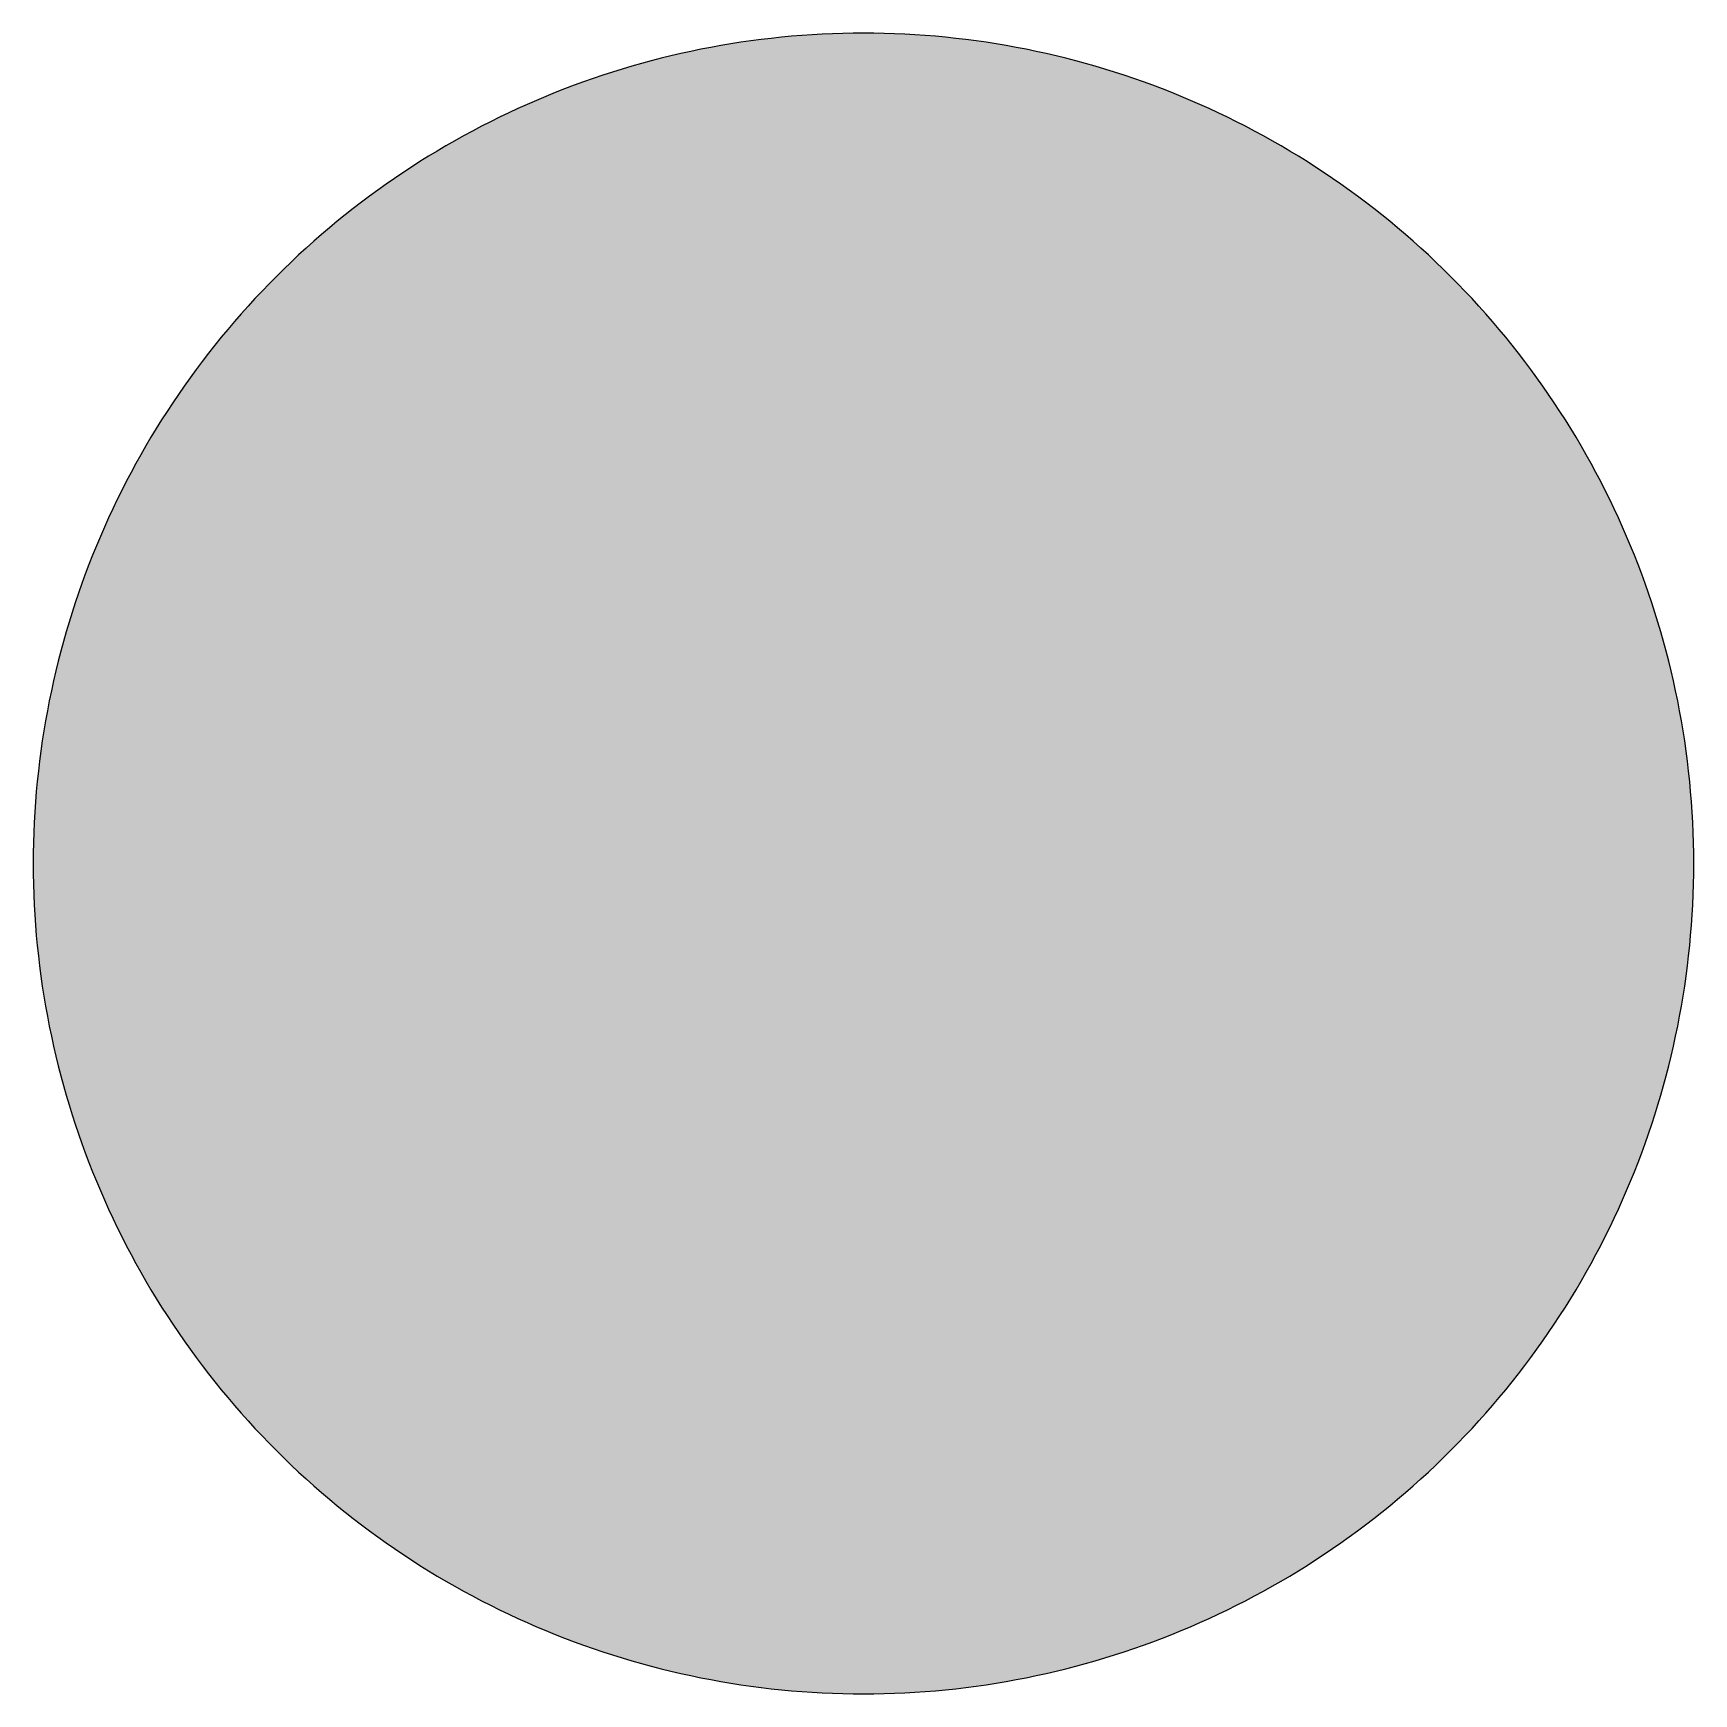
# Model space of a CAD drawing. Header units: millimetres. Extents: x 0 to 212, y 0 to 212.
import ezdxf

# ---------------------------------------------------------------- set-up
doc = ezdxf.new("R2010")
doc.units = ezdxf.units.MM

msp = doc.modelspace()

# ---------------------------------------------------------------- hatches: boundary and pattern name
msp.add_hatch(color=254).paths.add_polyline_path([(211.7189, 105.8869), (211.709, 107.2007), (211.6861, 108.5139), (211.6455, 109.8245), (211.5871, 111.1326), (211.5134, 112.4407), (211.4245, 113.7437), (211.3204, 115.0468), (211.201, 116.3447), (211.0638, 117.6426), (210.9114, 118.9355), (210.7413, 120.2258), (210.5584, 121.5136), (210.3577, 122.7988), (210.1418, 124.079), (209.9107, 125.3566), (209.6643, 126.6292), (209.4027, 127.8992), (209.1258, 129.1641), (208.8337, 130.4239), (208.5264, 131.6812), (208.2038, 132.936), (207.866, 134.1831), (207.5104, 135.4277), (207.1421, 136.6647), (206.7611, 137.8991), (206.3623, 139.1285), (205.9483, 140.3502), (205.5216, 141.5694), (205.0771, 142.781), (204.6199, 143.9901), (204.1474, 145.1915), (203.6623, 146.3853), (203.1619, 147.574), (202.6463, 148.7576), (202.1154, 149.9362), (201.5693, 151.1046), (201.0105, 152.2705), (200.439, 153.4262), (199.8523, 154.5768), (199.2503, 155.7198), (198.6356, 156.8577), (198.0057, 157.9855), (197.3605, 159.1081), (196.7052, 160.2232), (196.0321, 161.3281), (195.3489, 162.4279), (194.6504, 163.5176), (193.9366, 164.6022), (193.2102, 165.6766), (192.471, 166.7434), (191.7167, 167.8), (190.9521, 168.849), (190.1698, 169.8904), (189.3773, 170.9217), (188.5696, 171.9428), (187.7517, 172.9562), (186.9161, 173.9621), (186.0702, 174.9552), (185.2117, 175.9407), (184.338, 176.9161), (183.454, 177.8838), (182.5549, 178.8389), (181.643, 179.7837), (180.721, 180.7185), (179.7837, 181.643), (178.8389, 182.5549), (177.8838, 183.454), (176.9161, 184.338), (175.9407, 185.2117), (174.9552, 186.0702), (173.9621, 186.9161), (172.9562, 187.7492), (171.9428, 188.5696), (170.9217, 189.3773), (169.8904, 190.1698), (168.849, 190.9496), (167.8, 191.7167), (166.7408, 192.471), (165.6766, 193.2102), (164.6022, 193.9366), (163.5176, 194.6504), (162.4279, 195.3489), (161.3281, 196.0321), (160.2232, 196.7052), (159.1081, 197.3631), (157.9855, 198.0057), (156.8577, 198.6356), (155.7198, 199.2503), (154.5768, 199.8523), (153.4262, 200.439), (152.2705, 201.0131), (151.1046, 201.5719), (149.9362, 202.1154), (148.7576, 202.6463), (147.574, 203.1619), (146.3853, 203.6623), (145.1889, 204.15), (143.9875, 204.6199), (142.781, 205.0796), (141.5694, 205.5216), (140.3502, 205.9483), (139.1285, 206.3623), (137.8991, 206.7611), (136.6647, 207.1446), (135.4252, 207.5129), (134.1831, 207.866), (132.9334, 208.2038), (131.6812, 208.5264), (130.4239, 208.8337), (129.1641, 209.1284), (127.8966, 209.4052), (126.6292, 209.6668), (125.3541, 209.9132), (124.0765, 210.1444), (122.7963, 210.3603), (121.5136, 210.5584), (120.2258, 210.7438), (118.9355, 210.9114), (117.6401, 211.0638), (116.3447, 211.201), (115.0468, 211.3229), (113.7437, 211.4271), (112.4382, 211.516), (111.1326, 211.5896), (109.8245, 211.6455), (108.5113, 211.6861), (107.1982, 211.7115), (105.885, 211.7192), (104.5693, 211.7115), (103.2561, 211.6861), (101.9454, 211.6455), (100.6373, 211.5896), (99.3292, 211.516), (98.0262, 211.4271), (96.7232, 211.3229), (95.4253, 211.201), (94.1273, 211.0638), (92.8345, 210.9114), (91.5441, 210.7438), (90.2564, 210.5584), (88.9711, 210.3603), (87.691, 210.1444), (86.4133, 209.9132), (85.1408, 209.6668), (83.8708, 209.4052), (82.6059, 209.1284), (81.346, 208.8337), (80.0887, 208.5264), (78.834, 208.2038), (77.5868, 207.866), (76.3422, 207.5129), (75.1053, 207.1446), (73.8708, 206.7611), (72.6415, 206.3623), (71.4197, 205.9483), (70.2005, 205.5216), (68.9889, 205.0796), (67.7799, 204.6199), (66.5785, 204.15), (65.3847, 203.6623), (64.196, 203.1619), (63.0123, 202.6463), (61.8338, 202.1154), (60.6628, 201.5719), (59.4995, 201.0131), (58.3438, 200.439), (57.1932, 199.8523), (56.0502, 199.2503), (54.9123, 198.6356), (53.7845, 198.0057), (52.6618, 197.3631), (51.5468, 196.7052), (50.4419, 196.0321), (49.342, 195.3489), (48.2524, 194.6504), (47.1678, 193.9366), (46.0934, 193.2102), (45.0266, 192.471), (43.9699, 191.7167), (42.9209, 190.9496), (41.8795, 190.1698), (40.8483, 189.3773), (39.8272, 188.5696), (38.8137, 187.7492), (37.8079, 186.9161), (36.8148, 186.0702), (35.8292, 185.2117), (34.8539, 184.338), (33.8861, 183.454), (32.9311, 182.5549), (31.9862, 181.643), (31.049, 180.7185), (30.1269, 179.7837), (29.2151, 178.8389), (28.3159, 177.8838), (27.432, 176.9161), (26.5582, 175.9407), (25.6997, 174.9552), (24.8539, 173.9621), (24.0208, 172.9562), (23.2004, 171.9428), (22.3926, 170.9217), (21.6002, 169.8904), (20.8204, 168.849), (20.0533, 167.8), (19.2989, 166.7434), (18.5598, 165.6766), (17.8333, 164.6022), (17.1196, 163.5176), (16.4211, 162.4279), (15.7378, 161.3281), (15.0647, 160.2232), (14.4069, 159.1081), (13.7643, 157.9855), (13.1343, 156.8577), (12.5197, 155.7198), (11.9177, 154.5768), (11.3309, 153.4262), (10.7569, 152.2705), (10.1981, 151.1046), (9.6545, 149.9362), (9.1237, 148.7576), (8.6081, 147.574), (8.1077, 146.3853), (7.62, 145.1915), (7.1501, 143.9901), (6.6904, 142.781), (6.2484, 141.5694), (5.8217, 140.3502), (5.4077, 139.1285), (5.0089, 137.8991), (4.6253, 136.6647), (4.257, 135.4277), (3.904, 134.1831), (3.5662, 132.936), (3.2436, 131.6812), (2.9362, 130.4239), (2.6416, 129.1641), (2.3647, 127.8992), (2.1031, 126.6292), (1.8567, 125.3566), (1.6256, 124.079), (1.4097, 122.7988), (1.2116, 121.5136), (1.0262, 120.2258), (0.8585, 118.9355), (0.7061, 117.6426), (0.569, 116.3447), (0.447, 115.0468), (0.3429, 113.7437), (0.254, 112.4407), (0.1803, 111.1326), (0.1245, 109.8245), (0.0838, 108.5139), (0.0584, 107.2007), (0.0508, 105.885), (0.0584, 104.5718), (0.0838, 103.2586), (0.1245, 101.9454), (0.1803, 100.6373), (0.254, 99.3318), (0.3429, 98.0262), (0.447, 96.7232), (0.569, 95.4253), (0.7061, 94.1299), (0.8585, 92.8345), (1.0262, 91.5441), (1.2116, 90.2564), (1.4097, 88.9737), (1.6256, 87.6935), (1.8567, 86.4159), (2.1031, 85.1408), (2.3647, 83.8733), (2.6416, 82.6059), (2.9362, 81.346), (3.2436, 80.0887), (3.5662, 78.8365), (3.904, 77.5868), (4.257, 76.3448), (4.6253, 75.1053), (5.0089, 73.8708), (5.4077, 72.6415), (5.8217, 71.4197), (6.2484, 70.2005), (6.6904, 68.9889), (7.1501, 67.7824), (7.62, 66.581), (8.1077, 65.3847), (8.6081, 64.196), (9.1237, 63.0123), (9.6545, 61.8338), (10.1981, 60.6654), (10.7569, 59.4995), (11.3309, 58.3438), (11.9177, 57.1932), (12.5197, 56.0502), (13.1343, 54.9123), (13.7643, 53.7845), (14.4069, 52.6618), (15.0647, 51.5468), (15.7378, 50.4419), (16.4211, 49.342), (17.1196, 48.2524), (17.8333, 47.1678), (18.5598, 46.0934), (19.2989, 45.0291), (20.0533, 43.9699), (20.8204, 42.9209), (21.6002, 41.8795), (22.3926, 40.8483), (23.2004, 39.8272), (24.0208, 38.8137), (24.8539, 37.8079), (25.6997, 36.8148), (26.5582, 35.8292), (27.432, 34.8539), (28.3159, 33.8861), (29.2151, 32.9311), (30.1269, 31.9862), (31.049, 31.049), (31.9862, 30.1269), (32.9311, 29.2151), (33.8861, 28.3159), (34.8539, 27.432), (35.8292, 26.5582), (36.8148, 25.6997), (37.8079, 24.8539), (38.8137, 24.0182), (39.8272, 23.2004), (40.8483, 22.3926), (41.8795, 21.6002), (42.9209, 20.8178), (43.9699, 20.0533), (45.0266, 19.2989), (46.0934, 18.5598), (47.1678, 17.8333), (48.2524, 17.1196), (49.342, 16.4211), (50.4419, 15.7378), (51.5468, 15.0647), (52.6618, 14.4094), (53.7845, 13.7643), (54.9123, 13.1343), (56.0502, 12.5197), (57.1932, 11.9177), (58.3438, 11.3309), (59.4995, 10.7594), (60.6628, 10.2006), (61.8338, 9.6545), (63.0123, 9.1237), (64.196, 8.6081), (65.3847, 8.1077), (66.5785, 7.6225), (67.7799, 7.1501), (68.9889, 6.6929), (70.2005, 6.2484), (71.4197, 5.8217), (72.6415, 5.4077), (73.8708, 5.0089), (75.1053, 4.6279), (76.3422, 4.2596), (77.5868, 3.904), (78.834, 3.5662), (80.0887, 3.2436), (81.346, 2.9362), (82.6059, 2.6441), (83.8708, 2.3673), (85.1408, 2.1057), (86.4133, 1.8593), (87.691, 1.6281), (88.9711, 1.4122), (90.2564, 1.2116), (91.5441, 1.0287), (92.8345, 0.8585), (94.1273, 0.7061), (95.4253, 0.569), (96.7232, 0.4496), (98.0262, 0.3454), (99.3292, 0.2565), (100.6373, 0.1829), (101.9454, 0.1245), (103.2561, 0.0838), (104.5693, 0.061), (105.885, 0.0533), (107.1982, 0.061), (108.5113, 0.0838), (109.8245, 0.1245), (111.1326, 0.1829), (112.4382, 0.2565), (113.7437, 0.3454), (115.0468, 0.4496), (116.3447, 0.569), (117.6401, 0.7061), (118.9355, 0.8585), (120.2258, 1.0287), (121.5136, 1.2116), (122.7963, 1.4122), (124.0765, 1.6281), (125.3541, 1.8593), (126.6292, 2.1057), (127.8966, 2.3673), (129.1641, 2.6441), (130.4239, 2.9362), (131.6812, 3.2436), (132.9334, 3.5662), (134.1831, 3.904), (135.4252, 4.2596), (136.6647, 4.6279), (137.8991, 5.0089), (139.1285, 5.4077), (140.3502, 5.8217), (141.5694, 6.2484), (142.781, 6.6929), (143.9875, 7.1501), (145.1889, 7.6225), (146.3853, 8.1077), (147.574, 8.6081), (148.7576, 9.1237), (149.9362, 9.6545), (151.1046, 10.2006), (152.2705, 10.7594), (153.4262, 11.3309), (154.5768, 11.9177), (155.7198, 12.5197), (156.8577, 13.1343), (157.9855, 13.7643), (159.1081, 14.4094), (160.2232, 15.0647), (161.3281, 15.7378), (162.4279, 16.4211), (163.5176, 17.1196), (164.6022, 17.8333), (165.6766, 18.5598), (166.7408, 19.2989), (167.8, 20.0533), (168.849, 20.8178), (169.8904, 21.6002), (170.9217, 22.3926), (171.9428, 23.2004), (172.9562, 24.0182), (173.9621, 24.8539), (174.9552, 25.6997), (175.9407, 26.5582), (176.9161, 27.432), (177.8838, 28.3159), (178.8389, 29.2151), (179.7837, 30.1269), (180.721, 31.049), (181.643, 31.9862), (182.5549, 32.9311), (183.454, 33.8861), (184.338, 34.8539), (185.2117, 35.8292), (186.0702, 36.8148), (186.9161, 37.8079), (187.7517, 38.8137), (188.5696, 39.8272), (189.3773, 40.8483), (190.1698, 41.8795), (190.9521, 42.9209), (191.7167, 43.9699), (192.471, 45.0291), (193.2102, 46.0934), (193.9366, 47.1678), (194.6504, 48.2524), (195.3489, 49.342), (196.0321, 50.4419), (196.7052, 51.5468), (197.3605, 52.6618), (198.0057, 53.7845), (198.6356, 54.9123), (199.2503, 56.0502), (199.8523, 57.1932), (200.439, 58.3438), (201.0105, 59.4995), (201.5693, 60.6654), (202.1154, 61.8338), (202.6463, 63.0123), (203.1619, 64.196), (203.6623, 65.3847), (204.1474, 66.581), (204.6199, 67.7824), (205.0771, 68.9889), (205.5216, 70.2005), (205.9483, 71.4197), (206.3623, 72.6415), (206.7611, 73.8708), (207.1421, 75.1053), (207.5104, 76.3448), (207.866, 77.5868), (208.2038, 78.8365), (208.5264, 80.0887), (208.8337, 81.346), (209.1258, 82.6059), (209.4027, 83.8733), (209.6643, 85.1408), (209.9107, 86.4159), (210.1418, 87.6935), (210.3577, 88.9737), (210.5584, 90.2564), (210.7413, 91.5441), (210.9114, 92.8345), (211.0638, 94.1299), (211.201, 95.4253), (211.3204, 96.7232), (211.4245, 98.0262), (211.5134, 99.3318), (211.5871, 100.6373), (211.6455, 101.9454), (211.6861, 103.2586), (211.709, 104.5718), (211.7166, 105.885)])
h = msp.add_hatch(color=59)
edge = h.paths.add_edge_path()
edge.add_line((208.1911, 105.8869), (208.1809, 107.1575))
edge.add_line((208.1809, 107.1575), (208.1581, 108.425))
edge.add_line((208.1581, 108.425), (208.12, 109.6924))
edge.add_line((208.12, 109.6924), (208.0641, 110.9574))
edge.add_line((208.0641, 110.9574), (207.993, 112.2223))
edge.add_line((207.993, 112.2223), (207.9066, 113.4821))
edge.add_line((207.9066, 113.4821), (207.805, 114.742))
edge.add_line((207.805, 114.742), (207.6882, 115.9967))
edge.add_line((207.6882, 115.9967), (207.5561, 117.2515))
edge.add_line((207.5561, 117.2515), (207.4088, 118.5012))
edge.add_line((207.4088, 118.5012), (207.2462, 119.7483))
edge.add_line((207.2462, 119.7483), (207.0684, 120.9929))
edge.add_line((207.0684, 120.9929), (206.8754, 122.235))
edge.add_line((206.8754, 122.235), (206.6671, 123.4719))
edge.add_line((206.6671, 123.4719), (206.4436, 124.7064))
edge.add_line((206.4436, 124.7064), (206.2048, 125.9383))
edge.add_line((206.2048, 125.9383), (205.9534, 127.1651))
edge.add_line((205.9534, 127.1651), (205.6841, 128.3868))
edge.add_line((205.6841, 128.3868), (205.4022, 129.606))
edge.add_line((205.4022, 129.606), (205.105, 130.8227))
edge.add_line((205.105, 130.8227), (204.7926, 132.0317))
edge.add_line((204.7926, 132.0317), (204.4649, 133.2382))
edge.add_line((204.4649, 133.2382), (204.1246, 134.4422))
edge.add_line((204.1246, 134.4422), (203.769, 135.6385))
edge.add_line((203.769, 135.6385), (203.3981, 136.8323))
edge.add_line((203.3981, 136.8323), (203.012, 138.0185))
edge.add_line((203.012, 138.0185), (202.6133, 139.2022))
edge.add_line((202.6133, 139.2022), (202.1992, 140.3782))
edge.add_line((202.1992, 140.3782), (201.7725, 141.5517))
edge.add_line((201.7725, 141.5517), (201.3306, 142.7175))
edge.add_line((201.3306, 142.7175), (200.8734, 143.8808))
edge.add_line((200.8734, 143.8808), (200.4035, 145.034))
edge.add_line((200.4035, 145.034), (199.9183, 146.1846))
edge.add_line((199.9183, 146.1846), (199.4205, 147.3276))
edge.add_line((199.4205, 147.3276), (198.9074, 148.4655))
edge.add_line((198.9074, 148.4655), (198.3816, 149.5984))
edge.add_line((198.3816, 149.5984), (197.8406, 150.7236))
edge.add_line((197.8406, 150.7236), (197.2869, 151.8412))
edge.add_line((197.2869, 151.8412), (196.7205, 152.9537))
edge.add_line((196.7205, 152.9537), (196.1388, 154.0586))
edge.add_line((196.1388, 154.0586), (195.5444, 155.1584))
edge.add_line((195.5444, 155.1584), (194.9348, 156.2481))
edge.add_line((194.9348, 156.2481), (194.3125, 157.3327))
edge.add_line((194.3125, 157.3327), (193.6775, 158.4096))
edge.add_line((193.6775, 158.4096), (193.0273, 159.479))
edge.add_line((193.0273, 159.479), (192.3669, 160.5432))
edge.add_line((192.3669, 160.5432), (191.6913, 161.5973))
edge.add_line((191.6913, 161.5973), (191.0029, 162.6438))
edge.add_line((191.0029, 162.6438), (190.2993, 163.6827))
edge.add_line((190.2993, 163.6827), (189.5856, 164.7139))
edge.add_line((189.5856, 164.7139), (188.8566, 165.735))
edge.add_line((188.8566, 165.735), (188.1149, 166.751))
edge.add_line((188.1149, 166.751), (187.3606, 167.7568))
edge.add_line((187.3606, 167.7568), (186.5935, 168.7525))
edge.add_line((186.5935, 168.7525), (185.8137, 169.7406))
edge.add_line((185.8137, 169.7406), (185.0212, 170.721))
edge.add_line((185.0212, 170.721), (184.216, 171.6913))
edge.add_line((184.216, 171.6913), (183.3982, 172.654))
edge.add_line((183.3982, 172.654), (182.5676, 173.6065))
edge.add_line((182.5676, 173.6065), (181.7243, 174.5488))
edge.add_line((181.7243, 174.5488), (180.8683, 175.4835))
edge.add_line((180.8683, 175.4835), (179.9996, 176.4081))
edge.add_line((179.9996, 176.4081), (179.1183, 177.3225))
edge.add_line((179.1183, 177.3225), (178.2267, 178.2267))
edge.add_line((178.2267, 178.2267), (177.3225, 179.1183))
edge.add_line((177.3225, 179.1183), (176.4081, 179.9996))
edge.add_line((176.4081, 179.9996), (175.4835, 180.8683))
edge.add_line((175.4835, 180.8683), (174.5488, 181.7243))
edge.add_line((174.5488, 181.7243), (173.6065, 182.5676))
edge.add_line((173.6065, 182.5676), (172.654, 183.3982))
edge.add_line((172.654, 183.3982), (171.6913, 184.216))
edge.add_line((171.6913, 184.216), (170.721, 185.0212))
edge.add_line((170.721, 185.0212), (169.7431, 185.8137))
edge.add_line((169.7431, 185.8137), (168.7525, 186.5935))
edge.add_line((168.7525, 186.5935), (167.7568, 187.3606))
edge.add_line((167.7568, 187.3606), (166.751, 188.1149))
edge.add_line((166.751, 188.1149), (165.735, 188.8566))
edge.add_line((165.735, 188.8566), (164.7139, 189.5856))
edge.add_line((164.7139, 189.5856), (163.6827, 190.2993))
edge.add_line((163.6827, 190.2993), (162.6438, 191.0029))
edge.add_line((162.6438, 191.0029), (161.5973, 191.6913))
edge.add_line((161.5973, 191.6913), (160.5432, 192.3669))
edge.add_line((160.5432, 192.3669), (159.4815, 193.0298))
edge.add_line((159.4815, 193.0298), (158.4096, 193.6775))
edge.add_line((158.4096, 193.6775), (157.3327, 194.3125))
edge.add_line((157.3327, 194.3125), (156.2506, 194.9348))
edge.add_line((156.2506, 194.9348), (155.1584, 195.5444))
edge.add_line((155.1584, 195.5444), (154.0586, 196.1388))
edge.add_line((154.0586, 196.1388), (152.9537, 196.7205))
edge.add_line((152.9537, 196.7205), (151.8412, 197.2869))
edge.add_line((151.8412, 197.2869), (150.7236, 197.8406))
edge.add_line((150.7236, 197.8406), (149.5984, 198.3816))
edge.add_line((149.5984, 198.3816), (148.4655, 198.9074))
edge.add_line((148.4655, 198.9074), (147.3302, 199.4205))
edge.add_line((147.3302, 199.4205), (146.1846, 199.9183))
edge.add_line((146.1846, 199.9183), (145.0365, 200.4035))
edge.add_line((145.0365, 200.4035), (143.8808, 200.8734))
edge.add_line((143.8808, 200.8734), (142.7175, 201.3306))
edge.add_line((142.7175, 201.3306), (141.5517, 201.7725))
edge.add_line((141.5517, 201.7725), (140.3782, 202.1992))
edge.add_line((140.3782, 202.1992), (139.2022, 202.6133))
edge.add_line((139.2022, 202.6133), (138.0185, 203.0146))
edge.add_line((138.0185, 203.0146), (136.8323, 203.3981))
edge.add_line((136.8323, 203.3981), (135.6385, 203.769))
edge.add_line((135.6385, 203.769), (134.4422, 204.1246))
edge.add_line((134.4422, 204.1246), (133.2382, 204.4675))
edge.add_line((133.2382, 204.4675), (132.0317, 204.7926))
edge.add_line((132.0317, 204.7926), (130.8227, 205.105))
edge.add_line((130.8227, 205.105), (129.606, 205.4022))
edge.add_line((129.606, 205.4022), (128.3868, 205.6867))
edge.add_line((128.3868, 205.6867), (127.1651, 205.9534))
edge.add_line((127.1651, 205.9534), (125.9357, 206.2074))
edge.add_line((125.9357, 206.2074), (124.7064, 206.4461))
edge.add_line((124.7064, 206.4461), (123.4719, 206.6696))
edge.add_line((123.4719, 206.6696), (122.2324, 206.8779))
edge.add_line((122.2324, 206.8779), (120.9929, 207.071))
edge.add_line((120.9929, 207.071), (119.7483, 207.2488))
edge.add_line((119.7483, 207.2488), (118.5012, 207.4113))
edge.add_line((118.5012, 207.4113), (117.2489, 207.5586))
edge.add_line((117.2489, 207.5586), (115.9967, 207.6907))
edge.add_line((115.9967, 207.6907), (114.7394, 207.8076))
edge.add_line((114.7394, 207.8076), (113.4821, 207.9092))
edge.add_line((113.4821, 207.9092), (112.2197, 207.9955))
edge.add_line((112.2197, 207.9955), (110.9574, 208.0666))
edge.add_line((110.9574, 208.0666), (109.6924, 208.12))
edge.add_line((109.6924, 208.12), (108.425, 208.1606))
edge.add_line((108.425, 208.1606), (107.155, 208.1835))
edge.add_line((107.155, 208.1835), (105.885, 208.1911))
edge.add_line((105.885, 208.1911), (104.6124, 208.1835))
edge.add_line((104.6124, 208.1835), (103.345, 208.1606))
edge.add_line((103.345, 208.1606), (102.0775, 208.12))
edge.add_line((102.0775, 208.12), (100.8126, 208.0666))
edge.add_line((100.8126, 208.0666), (99.5477, 207.9955))
edge.add_line((99.5477, 207.9955), (98.2878, 207.9092))
edge.add_line((98.2878, 207.9092), (97.028, 207.8076))
edge.add_line((97.028, 207.8076), (95.7732, 207.6907))
edge.add_line((95.7732, 207.6907), (94.5185, 207.5586))
edge.add_line((94.5185, 207.5586), (93.2688, 207.4113))
edge.add_line((93.2688, 207.4113), (92.0217, 207.2488))
edge.add_line((92.0217, 207.2488), (90.7771, 207.071))
edge.add_line((90.7771, 207.071), (89.535, 206.8779))
edge.add_line((89.535, 206.8779), (88.298, 206.6696))
edge.add_line((88.298, 206.6696), (87.0636, 206.4461))
edge.add_line((87.0636, 206.4461), (85.8317, 206.2074))
edge.add_line((85.8317, 206.2074), (84.6049, 205.9534))
edge.add_line((84.6049, 205.9534), (83.3831, 205.6867))
edge.add_line((83.3831, 205.6867), (82.1639, 205.4022))
edge.add_line((82.1639, 205.4022), (80.9473, 205.105))
edge.add_line((80.9473, 205.105), (79.7382, 204.7926))
edge.add_line((79.7382, 204.7926), (78.5317, 204.4675))
edge.add_line((78.5317, 204.4675), (77.3278, 204.1246))
edge.add_line((77.3278, 204.1246), (76.1314, 203.769))
edge.add_line((76.1314, 203.769), (74.9376, 203.3981))
edge.add_line((74.9376, 203.3981), (73.7514, 203.0146))
edge.add_line((73.7514, 203.0146), (72.5678, 202.6133))
edge.add_line((72.5678, 202.6133), (71.3918, 202.1992))
edge.add_line((71.3918, 202.1992), (70.2183, 201.7725))
edge.add_line((70.2183, 201.7725), (69.0524, 201.3306))
edge.add_line((69.0524, 201.3306), (67.8891, 200.8734))
edge.add_line((67.8891, 200.8734), (66.736, 200.4035))
edge.add_line((66.736, 200.4035), (65.5853, 199.9183))
edge.add_line((65.5853, 199.9183), (64.4423, 199.4205))
edge.add_line((64.4423, 199.4205), (63.3044, 198.9074))
edge.add_line((63.3044, 198.9074), (62.1716, 198.3816))
edge.add_line((62.1716, 198.3816), (61.0464, 197.8406))
edge.add_line((61.0464, 197.8406), (59.9288, 197.2869))
edge.add_line((59.9288, 197.2869), (58.8162, 196.7205))
edge.add_line((58.8162, 196.7205), (57.7113, 196.1388))
edge.add_line((57.7113, 196.1388), (56.6115, 195.5444))
edge.add_line((56.6115, 195.5444), (55.5219, 194.9348))
edge.add_line((55.5219, 194.9348), (54.4373, 194.3125))
edge.add_line((54.4373, 194.3125), (53.3603, 193.6775))
edge.add_line((53.3603, 193.6775), (52.291, 193.0298))
edge.add_line((52.291, 193.0298), (51.2267, 192.3669))
edge.add_line((51.2267, 192.3669), (50.1726, 191.6913))
edge.add_line((50.1726, 191.6913), (49.1261, 191.0029))
edge.add_line((49.1261, 191.0029), (48.0873, 190.2993))
edge.add_line((48.0873, 190.2993), (47.056, 189.5856))
edge.add_line((47.056, 189.5856), (46.035, 188.8566))
edge.add_line((46.035, 188.8566), (45.019, 188.1149))
edge.add_line((45.019, 188.1149), (44.0131, 187.3606))
edge.add_line((44.0131, 187.3606), (43.0174, 186.5935))
edge.add_line((43.0174, 186.5935), (42.0294, 185.8137))
edge.add_line((42.0294, 185.8137), (41.0489, 185.0212))
edge.add_line((41.0489, 185.0212), (40.0787, 184.216))
edge.add_line((40.0787, 184.216), (39.116, 183.3982))
edge.add_line((39.116, 183.3982), (38.1635, 182.5676))
edge.add_line((38.1635, 182.5676), (37.2212, 181.7243))
edge.add_line((37.2212, 181.7243), (36.2864, 180.8683))
edge.add_line((36.2864, 180.8683), (35.3619, 179.9996))
edge.add_line((35.3619, 179.9996), (34.4475, 179.1183))
edge.add_line((34.4475, 179.1183), (33.5432, 178.2267))
edge.add_line((33.5432, 178.2267), (32.6517, 177.3225))
edge.add_line((32.6517, 177.3225), (31.7703, 176.4081))
edge.add_line((31.7703, 176.4081), (30.9016, 175.4835))
edge.add_line((30.9016, 175.4835), (30.0457, 174.5488))
edge.add_line((30.0457, 174.5488), (29.2024, 173.6065))
edge.add_line((29.2024, 173.6065), (28.3718, 172.654))
edge.add_line((28.3718, 172.654), (27.5539, 171.6913))
edge.add_line((27.5539, 171.6913), (26.7487, 170.721))
edge.add_line((26.7487, 170.721), (25.9563, 169.7406))
edge.add_line((25.9563, 169.7406), (25.1765, 168.7525))
edge.add_line((25.1765, 168.7525), (24.4094, 167.7568))
edge.add_line((24.4094, 167.7568), (23.655, 166.751))
edge.add_line((23.655, 166.751), (22.9133, 165.735))
edge.add_line((22.9133, 165.735), (22.1844, 164.7139))
edge.add_line((22.1844, 164.7139), (21.4706, 163.6827))
edge.add_line((21.4706, 163.6827), (20.767, 162.6438))
edge.add_line((20.767, 162.6438), (20.0787, 161.5973))
edge.add_line((20.0787, 161.5973), (19.4031, 160.5432))
edge.add_line((19.4031, 160.5432), (18.7401, 159.479))
edge.add_line((18.7401, 159.479), (18.0924, 158.4096))
edge.add_line((18.0924, 158.4096), (17.4574, 157.3327))
edge.add_line((17.4574, 157.3327), (16.8351, 156.2481))
edge.add_line((16.8351, 156.2481), (16.2255, 155.1584))
edge.add_line((16.2255, 155.1584), (15.6312, 154.0586))
edge.add_line((15.6312, 154.0586), (15.0495, 152.9537))
edge.add_line((15.0495, 152.9537), (14.4831, 151.8412))
edge.add_line((14.4831, 151.8412), (13.9294, 150.7236))
edge.add_line((13.9294, 150.7236), (13.3883, 149.5984))
edge.add_line((13.3883, 149.5984), (12.8626, 148.4655))
edge.add_line((12.8626, 148.4655), (12.3495, 147.3276))
edge.add_line((12.3495, 147.3276), (11.8516, 146.1846))
edge.add_line((11.8516, 146.1846), (11.3665, 145.034))
edge.add_line((11.3665, 145.034), (10.8966, 143.8808))
edge.add_line((10.8966, 143.8808), (10.4394, 142.7175))
edge.add_line((10.4394, 142.7175), (9.9974, 141.5517))
edge.add_line((9.9974, 141.5517), (9.5707, 140.3782))
edge.add_line((9.5707, 140.3782), (9.1567, 139.2022))
edge.add_line((9.1567, 139.2022), (8.7554, 138.0185))
edge.add_line((8.7554, 138.0185), (8.3718, 136.8323))
edge.add_line((8.3718, 136.8323), (8.001, 135.6385))
edge.add_line((8.001, 135.6385), (7.6454, 134.4422))
edge.add_line((7.6454, 134.4422), (7.3025, 133.2382))
edge.add_line((7.3025, 133.2382), (6.9774, 132.0317))
edge.add_line((6.9774, 132.0317), (6.665, 130.8227))
edge.add_line((6.665, 130.8227), (6.3678, 129.606))
edge.add_line((6.3678, 129.606), (6.0833, 128.3868))
edge.add_line((6.0833, 128.3868), (5.8166, 127.1651))
edge.add_line((5.8166, 127.1651), (5.5626, 125.9383))
edge.add_line((5.5626, 125.9383), (5.3238, 124.7064))
edge.add_line((5.3238, 124.7064), (5.1003, 123.4719))
edge.add_line((5.1003, 123.4719), (4.892, 122.235))
edge.add_line((4.892, 122.235), (4.699, 120.9929))
edge.add_line((4.699, 120.9929), (4.5212, 119.7483))
edge.add_line((4.5212, 119.7483), (4.3586, 118.5012))
edge.add_line((4.3586, 118.5012), (4.2113, 117.2515))
edge.add_line((4.2113, 117.2515), (4.0792, 115.9967))
edge.add_line((4.0792, 115.9967), (3.9624, 114.742))
edge.add_line((3.9624, 114.742), (3.8608, 113.4821))
edge.add_line((3.8608, 113.4821), (3.7744, 112.2223))
edge.add_line((3.7744, 112.2223), (3.7033, 110.9574))
edge.add_line((3.7033, 110.9574), (3.65, 109.6924))
edge.add_line((3.65, 109.6924), (3.6093, 108.425))
edge.add_line((3.6093, 108.425), (3.5865, 107.1575))
edge.add_line((3.5865, 107.1575), (3.5789, 105.885))
edge.add_line((3.5789, 105.885), (3.5865, 104.615))
edge.add_line((3.5865, 104.615), (3.6093, 103.345))
edge.add_line((3.6093, 103.345), (3.65, 102.0775))
edge.add_line((3.65, 102.0775), (3.7033, 100.8126))
edge.add_line((3.7033, 100.8126), (3.7744, 99.5502))
edge.add_line((3.7744, 99.5502), (3.8608, 98.2878))
edge.add_line((3.8608, 98.2878), (3.9624, 97.0305))
edge.add_line((3.9624, 97.0305), (4.0792, 95.7732))
edge.add_line((4.0792, 95.7732), (4.2113, 94.521))
edge.add_line((4.2113, 94.521), (4.3586, 93.2688))
edge.add_line((4.3586, 93.2688), (4.5212, 92.0217))
edge.add_line((4.5212, 92.0217), (4.699, 90.7771))
edge.add_line((4.699, 90.7771), (4.892, 89.5375))
edge.add_line((4.892, 89.5375), (5.1003, 88.298))
edge.add_line((5.1003, 88.298), (5.3238, 87.0636))
edge.add_line((5.3238, 87.0636), (5.5626, 85.8342))
edge.add_line((5.5626, 85.8342), (5.8166, 84.6049))
edge.add_line((5.8166, 84.6049), (6.0833, 83.3831))
edge.add_line((6.0833, 83.3831), (6.3678, 82.1639))
edge.add_line((6.3678, 82.1639), (6.665, 80.9473))
edge.add_line((6.665, 80.9473), (6.9774, 79.7382))
edge.add_line((6.9774, 79.7382), (7.3025, 78.5317))
edge.add_line((7.3025, 78.5317), (7.6454, 77.3278))
edge.add_line((7.6454, 77.3278), (8.001, 76.1314))
edge.add_line((8.001, 76.1314), (8.3718, 74.9376))
edge.add_line((8.3718, 74.9376), (8.7554, 73.7514))
edge.add_line((8.7554, 73.7514), (9.1567, 72.5678))
edge.add_line((9.1567, 72.5678), (9.5707, 71.3918))
edge.add_line((9.5707, 71.3918), (9.9974, 70.2183))
edge.add_line((9.9974, 70.2183), (10.4394, 69.0524))
edge.add_line((10.4394, 69.0524), (10.8966, 67.8891))
edge.add_line((10.8966, 67.8891), (11.3665, 66.7334))
edge.add_line((11.3665, 66.7334), (11.8516, 65.5853))
edge.add_line((11.8516, 65.5853), (12.3495, 64.4398))
edge.add_line((12.3495, 64.4398), (12.8626, 63.3044))
edge.add_line((12.8626, 63.3044), (13.3883, 62.1716))
edge.add_line((13.3883, 62.1716), (13.9294, 61.0464))
edge.add_line((13.9294, 61.0464), (14.4831, 59.9288))
edge.add_line((14.4831, 59.9288), (15.0495, 58.8162))
edge.add_line((15.0495, 58.8162), (15.6312, 57.7113))
edge.add_line((15.6312, 57.7113), (16.2255, 56.6115))
edge.add_line((16.2255, 56.6115), (16.8351, 55.5193))
edge.add_line((16.8351, 55.5193), (17.4574, 54.4373))
edge.add_line((17.4574, 54.4373), (18.0924, 53.3603))
edge.add_line((18.0924, 53.3603), (18.7401, 52.2884))
edge.add_line((18.7401, 52.2884), (19.4031, 51.2267))
edge.add_line((19.4031, 51.2267), (20.0787, 50.1726))
edge.add_line((20.0787, 50.1726), (20.767, 49.1261))
edge.add_line((20.767, 49.1261), (21.4706, 48.0873))
edge.add_line((21.4706, 48.0873), (22.1844, 47.056))
edge.add_line((22.1844, 47.056), (22.9133, 46.035))
edge.add_line((22.9133, 46.035), (23.655, 45.019))
edge.add_line((23.655, 45.019), (24.4094, 44.0131))
edge.add_line((24.4094, 44.0131), (25.1765, 43.0174))
edge.add_line((25.1765, 43.0174), (25.9563, 42.0268))
edge.add_line((25.9563, 42.0268), (26.7487, 41.0489))
edge.add_line((26.7487, 41.0489), (27.5539, 40.0787))
edge.add_line((27.5539, 40.0787), (28.3718, 39.116))
edge.add_line((28.3718, 39.116), (29.2024, 38.1635))
edge.add_line((29.2024, 38.1635), (30.0457, 37.2212))
edge.add_line((30.0457, 37.2212), (30.9016, 36.2864))
edge.add_line((30.9016, 36.2864), (31.7703, 35.3619))
edge.add_line((31.7703, 35.3619), (32.6517, 34.4475))
edge.add_line((32.6517, 34.4475), (33.5432, 33.5432))
edge.add_line((33.5432, 33.5432), (34.4475, 32.6517))
edge.add_line((34.4475, 32.6517), (35.3619, 31.7703))
edge.add_line((35.3619, 31.7703), (36.2864, 30.9016))
edge.add_line((36.2864, 30.9016), (37.2212, 30.0457))
edge.add_line((37.2212, 30.0457), (38.1635, 29.2024))
edge.add_line((38.1635, 29.2024), (39.116, 28.3718))
edge.add_line((39.116, 28.3718), (40.0787, 27.5539))
edge.add_line((40.0787, 27.5539), (41.0489, 26.7487))
edge.add_line((41.0489, 26.7487), (42.0294, 25.9563))
edge.add_line((42.0294, 25.9563), (43.0174, 25.1765))
edge.add_line((43.0174, 25.1765), (44.0131, 24.4094))
edge.add_line((44.0131, 24.4094), (45.019, 23.655))
edge.add_line((45.019, 23.655), (46.035, 22.9133))
edge.add_line((46.035, 22.9133), (47.056, 22.1844))
edge.add_line((47.056, 22.1844), (48.0873, 21.4706))
edge.add_line((48.0873, 21.4706), (49.1261, 20.767))
edge.add_line((49.1261, 20.767), (50.1726, 20.0787))
edge.add_line((50.1726, 20.0787), (51.2267, 19.4031))
edge.add_line((51.2267, 19.4031), (52.291, 18.7427))
edge.add_line((52.291, 18.7427), (53.3603, 18.0924))
edge.add_line((53.3603, 18.0924), (54.4373, 17.4574))
edge.add_line((54.4373, 17.4574), (55.5219, 16.8351))
edge.add_line((55.5219, 16.8351), (56.6115, 16.2255))
edge.add_line((56.6115, 16.2255), (57.7113, 15.6312))
edge.add_line((57.7113, 15.6312), (58.8162, 15.0495))
edge.add_line((58.8162, 15.0495), (59.9288, 14.4831))
edge.add_line((59.9288, 14.4831), (61.0464, 13.9294))
edge.add_line((61.0464, 13.9294), (62.1716, 13.3883))
edge.add_line((62.1716, 13.3883), (63.3044, 12.8626))
edge.add_line((63.3044, 12.8626), (64.4423, 12.3495))
edge.add_line((64.4423, 12.3495), (65.5853, 11.8516))
edge.add_line((65.5853, 11.8516), (66.736, 11.3665))
edge.add_line((66.736, 11.3665), (67.8891, 10.8966))
edge.add_line((67.8891, 10.8966), (69.0524, 10.4394))
edge.add_line((69.0524, 10.4394), (70.2183, 9.9974))
edge.add_line((70.2183, 9.9974), (71.3918, 9.5707))
edge.add_line((71.3918, 9.5707), (72.5678, 9.1567))
edge.add_line((72.5678, 9.1567), (73.7514, 8.7579))
edge.add_line((73.7514, 8.7579), (74.9376, 8.3718))
edge.add_line((74.9376, 8.3718), (76.1314, 8.001))
edge.add_line((76.1314, 8.001), (77.3278, 7.6454))
edge.add_line((77.3278, 7.6454), (78.5317, 7.305))
edge.add_line((78.5317, 7.305), (79.7382, 6.9774))
edge.add_line((79.7382, 6.9774), (80.9473, 6.665))
edge.add_line((80.9473, 6.665), (82.1639, 6.3678))
edge.add_line((82.1639, 6.3678), (83.3831, 6.0858))
edge.add_line((83.3831, 6.0858), (84.6049, 5.8166))
edge.add_line((84.6049, 5.8166), (85.8317, 5.5651))
edge.add_line((85.8317, 5.5651), (87.0636, 5.3264))
edge.add_line((87.0636, 5.3264), (88.298, 5.1029))
edge.add_line((88.298, 5.1029), (89.535, 4.8946))
edge.add_line((89.535, 4.8946), (90.7771, 4.7015))
edge.add_line((90.7771, 4.7015), (92.0217, 4.5237))
edge.add_line((92.0217, 4.5237), (93.2688, 4.3612))
edge.add_line((93.2688, 4.3612), (94.5185, 4.2139))
edge.add_line((94.5185, 4.2139), (95.7732, 4.0818))
edge.add_line((95.7732, 4.0818), (97.028, 3.9649))
edge.add_line((97.028, 3.9649), (98.2878, 3.8633))
edge.add_line((98.2878, 3.8633), (99.5477, 3.777))
edge.add_line((99.5477, 3.777), (100.8126, 3.7059))
edge.add_line((100.8126, 3.7059), (102.0775, 3.65))
edge.add_line((102.0775, 3.65), (103.345, 3.6119))
edge.add_line((103.345, 3.6119), (104.6124, 3.589))
edge.add_line((104.6124, 3.589), (105.885, 3.5789))
edge.add_line((105.885, 3.5789), (107.155, 3.589))
edge.add_line((107.155, 3.589), (108.425, 3.6119))
edge.add_line((108.425, 3.6119), (109.6924, 3.65))
edge.add_line((109.6924, 3.65), (110.9574, 3.7059))
edge.add_line((110.9574, 3.7059), (112.2197, 3.777))
edge.add_line((112.2197, 3.777), (113.4821, 3.8633))
edge.add_line((113.4821, 3.8633), (114.7394, 3.9649))
edge.add_line((114.7394, 3.9649), (115.9967, 4.0818))
edge.add_line((115.9967, 4.0818), (117.2489, 4.2139))
edge.add_line((117.2489, 4.2139), (118.5012, 4.3612))
edge.add_line((118.5012, 4.3612), (119.7483, 4.5237))
edge.add_line((119.7483, 4.5237), (120.9929, 4.7015))
edge.add_line((120.9929, 4.7015), (122.2324, 4.8946))
edge.add_line((122.2324, 4.8946), (123.4719, 5.1029))
edge.add_line((123.4719, 5.1029), (124.7064, 5.3264))
edge.add_line((124.7064, 5.3264), (125.9357, 5.5651))
edge.add_line((125.9357, 5.5651), (127.1651, 5.8166))
edge.add_line((127.1651, 5.8166), (128.3868, 6.0858))
edge.add_line((128.3868, 6.0858), (129.606, 6.3678))
edge.add_line((129.606, 6.3678), (130.8227, 6.665))
edge.add_line((130.8227, 6.665), (132.0317, 6.9774))
edge.add_line((132.0317, 6.9774), (133.2382, 7.305))
edge.add_line((133.2382, 7.305), (134.4422, 7.6454))
edge.add_line((134.4422, 7.6454), (135.6385, 8.001))
edge.add_line((135.6385, 8.001), (136.8323, 8.3718))
edge.add_line((136.8323, 8.3718), (138.0185, 8.7579))
edge.add_line((138.0185, 8.7579), (139.2022, 9.1567))
edge.add_line((139.2022, 9.1567), (140.3782, 9.5707))
edge.add_line((140.3782, 9.5707), (141.5517, 9.9974))
edge.add_line((141.5517, 9.9974), (142.7175, 10.4394))
edge.add_line((142.7175, 10.4394), (143.8808, 10.8966))
edge.add_line((143.8808, 10.8966), (145.0365, 11.3665))
edge.add_line((145.0365, 11.3665), (146.1846, 11.8516))
edge.add_line((146.1846, 11.8516), (147.3302, 12.3495))
edge.add_line((147.3302, 12.3495), (148.4655, 12.8626))
edge.add_line((148.4655, 12.8626), (149.5984, 13.3883))
edge.add_line((149.5984, 13.3883), (150.7236, 13.9294))
edge.add_line((150.7236, 13.9294), (151.8412, 14.4831))
edge.add_line((151.8412, 14.4831), (152.9537, 15.0495))
edge.add_line((152.9537, 15.0495), (154.0586, 15.6312))
edge.add_line((154.0586, 15.6312), (155.1584, 16.2255))
edge.add_line((155.1584, 16.2255), (156.2506, 16.8351))
edge.add_line((156.2506, 16.8351), (157.3327, 17.4574))
edge.add_line((157.3327, 17.4574), (158.4096, 18.0924))
edge.add_line((158.4096, 18.0924), (159.4815, 18.7427))
edge.add_line((159.4815, 18.7427), (160.5432, 19.4031))
edge.add_line((160.5432, 19.4031), (161.5973, 20.0787))
edge.add_line((161.5973, 20.0787), (162.6438, 20.767))
edge.add_line((162.6438, 20.767), (163.6827, 21.4706))
edge.add_line((163.6827, 21.4706), (164.7139, 22.1844))
edge.add_line((164.7139, 22.1844), (165.735, 22.9133))
edge.add_line((165.735, 22.9133), (166.751, 23.655))
edge.add_line((166.751, 23.655), (167.7568, 24.4094))
edge.add_line((167.7568, 24.4094), (168.7525, 25.1765))
edge.add_line((168.7525, 25.1765), (169.7431, 25.9563))
edge.add_line((169.7431, 25.9563), (170.721, 26.7487))
edge.add_line((170.721, 26.7487), (171.6913, 27.5539))
edge.add_line((171.6913, 27.5539), (172.654, 28.3718))
edge.add_line((172.654, 28.3718), (173.6065, 29.2024))
edge.add_line((173.6065, 29.2024), (174.5488, 30.0457))
edge.add_line((174.5488, 30.0457), (175.4835, 30.9016))
edge.add_line((175.4835, 30.9016), (176.4081, 31.7703))
edge.add_line((176.4081, 31.7703), (177.3225, 32.6517))
edge.add_line((177.3225, 32.6517), (178.2267, 33.5432))
edge.add_line((178.2267, 33.5432), (179.1183, 34.4475))
edge.add_line((179.1183, 34.4475), (179.9996, 35.3619))
edge.add_line((179.9996, 35.3619), (180.8683, 36.2864))
edge.add_line((180.8683, 36.2864), (181.7243, 37.2212))
edge.add_line((181.7243, 37.2212), (182.5676, 38.1635))
edge.add_line((182.5676, 38.1635), (183.3982, 39.116))
edge.add_line((183.3982, 39.116), (184.216, 40.0787))
edge.add_line((184.216, 40.0787), (185.0212, 41.0489))
edge.add_line((185.0212, 41.0489), (185.8137, 42.0268))
edge.add_line((185.8137, 42.0268), (186.5935, 43.0174))
edge.add_line((186.5935, 43.0174), (187.3606, 44.0131))
edge.add_line((187.3606, 44.0131), (188.1149, 45.019))
edge.add_line((188.1149, 45.019), (188.8566, 46.035))
edge.add_line((188.8566, 46.035), (189.5856, 47.056))
edge.add_line((189.5856, 47.056), (190.2993, 48.0873))
edge.add_line((190.2993, 48.0873), (191.0029, 49.1261))
edge.add_line((191.0029, 49.1261), (191.6913, 50.1726))
edge.add_line((191.6913, 50.1726), (192.3669, 51.2267))
edge.add_line((192.3669, 51.2267), (193.0273, 52.2884))
edge.add_line((193.0273, 52.2884), (193.6775, 53.3603))
edge.add_line((193.6775, 53.3603), (194.3125, 54.4373))
edge.add_line((194.3125, 54.4373), (194.9348, 55.5193))
edge.add_line((194.9348, 55.5193), (195.5444, 56.6115))
edge.add_line((195.5444, 56.6115), (196.1388, 57.7113))
edge.add_line((196.1388, 57.7113), (196.7205, 58.8162))
edge.add_line((196.7205, 58.8162), (197.2869, 59.9288))
edge.add_line((197.2869, 59.9288), (197.8406, 61.0464))
edge.add_line((197.8406, 61.0464), (198.3816, 62.1716))
edge.add_line((198.3816, 62.1716), (198.9074, 63.3044))
edge.add_line((198.9074, 63.3044), (199.4205, 64.4398))
edge.add_line((199.4205, 64.4398), (199.9183, 65.5853))
edge.add_line((199.9183, 65.5853), (200.4035, 66.7334))
edge.add_line((200.4035, 66.7334), (200.8734, 67.8891))
edge.add_line((200.8734, 67.8891), (201.3306, 69.0524))
edge.add_line((201.3306, 69.0524), (201.7725, 70.2183))
edge.add_line((201.7725, 70.2183), (202.1992, 71.3918))
edge.add_line((202.1992, 71.3918), (202.6133, 72.5678))
edge.add_line((202.6133, 72.5678), (203.012, 73.7514))
edge.add_line((203.012, 73.7514), (203.3981, 74.9376))
edge.add_line((203.3981, 74.9376), (203.769, 76.1314))
edge.add_line((203.769, 76.1314), (204.1246, 77.3278))
edge.add_line((204.1246, 77.3278), (204.4649, 78.5317))
edge.add_line((204.4649, 78.5317), (204.7926, 79.7382))
edge.add_line((204.7926, 79.7382), (205.105, 80.9473))
edge.add_line((205.105, 80.9473), (205.4022, 82.1639))
edge.add_line((205.4022, 82.1639), (205.6841, 83.3831))
edge.add_line((205.6841, 83.3831), (205.9534, 84.6049))
edge.add_line((205.9534, 84.6049), (206.2048, 85.8342))
edge.add_line((206.2048, 85.8342), (206.4436, 87.0636))
edge.add_line((206.4436, 87.0636), (206.6671, 88.298))
edge.add_line((206.6671, 88.298), (206.8754, 89.5375))
edge.add_line((206.8754, 89.5375), (207.0684, 90.7771))
edge.add_line((207.0684, 90.7771), (207.2462, 92.0217))
edge.add_line((207.2462, 92.0217), (207.4088, 93.2688))
edge.add_line((207.4088, 93.2688), (207.5561, 94.521))
edge.add_line((207.5561, 94.521), (207.6882, 95.7732))
edge.add_line((207.6882, 95.7732), (207.805, 97.0305))
edge.add_line((207.805, 97.0305), (207.9066, 98.2878))
edge.add_line((207.9066, 98.2878), (207.993, 99.5502))
edge.add_line((207.993, 99.5502), (208.0641, 100.8126))
edge.add_line((208.0641, 100.8126), (208.12, 102.0775))
edge.add_line((208.12, 102.0775), (208.1581, 103.345))
edge.add_line((208.1581, 103.345), (208.1809, 104.615))
edge.add_line((208.1809, 104.615), (208.1911, 105.885))
h.paths.add_polyline_path([(159.0795, 187.0174), (158.336, 187.4977), (157.5892, 187.9727), (156.8374, 188.4426), (156.083, 188.9023), (155.3261, 189.357), (154.5641, 189.8015), (153.7995, 190.2409), (153.0299, 190.6727), (152.2578, 191.0994), (151.4805, 191.516), (150.7033, 191.9275), (149.9184, 192.3288), (149.1336, 192.725), (148.3436, 193.1137), (147.5511, 193.4947), (146.7561, 193.8706), (145.9586, 194.2363), (145.1559, 194.5945), (144.3507, 194.9475), (143.543, 195.293), (142.7328, 195.6283), (141.92, 195.9585), (141.1046, 196.281), (140.2842, 196.596), (139.4638, 196.9033), (138.6383, 197.2031), (137.8128, 197.4952), (136.9822, 197.7796), (136.1516, 198.0565), (135.316, 198.3283), (134.4803, 198.5899), (133.6421, 198.8439), (132.8014, 199.0903), (131.9581, 199.3316), (131.1123, 199.5627), (130.2639, 199.7862), (129.413, 200.0021), (128.5621, 200.213), (127.7087, 200.4136), (126.8527, 200.6067), (125.9967, 200.7921), (125.1356, 200.9699), (124.2746, 201.1401), (123.4135, 201.3026), (122.5499, 201.4576), (121.6838, 201.6049), (120.8151, 201.7446), (119.9464, 201.8741), (119.0752, 201.9986), (118.204, 202.1154), (117.3302, 202.2221), (116.4565, 202.3212), (115.5827, 202.4126), (114.7039, 202.499), (113.8276, 202.5752), (112.9487, 202.6412), (112.0673, 202.7022), (111.186, 202.7555), (110.3046, 202.7987), (109.4232, 202.8342), (108.5393, 202.8622), (107.6554, 202.8825), (106.7689, 202.8952), (105.885, 202.9003), (104.6785, 202.8927), (103.4745, 202.8698), (102.2731, 202.8317), (101.0742, 202.7809), (99.8753, 202.7123), (98.679, 202.631), (97.4877, 202.5345), (96.2965, 202.4253), (95.1078, 202.2983), (93.9216, 202.1586), (92.7379, 202.0062), (91.5594, 201.836), (90.3808, 201.6531), (89.2073, 201.455), (88.0364, 201.2442), (86.8705, 201.0181), (85.7072, 200.7768), (84.5464, 200.5228), (83.3907, 200.2561), (82.2376, 199.9742), (81.0895, 199.677), (79.944, 199.3671), (78.806, 199.0446), (77.6707, 198.7067), (76.5378, 198.3537), (75.4126, 197.9905), (74.2899, 197.6095), (73.1749, 197.2183), (72.0623, 196.8119), (70.9574, 196.3928), (69.8551, 195.961), (68.7603, 195.514), (67.6681, 195.0542), (66.5836, 194.5818), (65.5066, 194.0966), (64.4322, 193.5963), (63.3654, 193.0857), (62.3062, 192.5599), (61.2496, 192.0215), (60.2031, 191.4703), (59.1617, 190.9064), (58.1254, 190.3298), (57.0967, 189.738), (56.0756, 189.136), (55.0621, 188.5213), (54.0537, 187.894), (53.0555, 187.2513), (52.0624, 186.5986), (51.0769, 185.9331), (50.099, 185.2549), (49.1287, 184.564), (48.1686, 183.863), (47.2135, 183.1467), (46.2686, 182.4203), (45.3314, 181.6811), (44.4017, 180.9293), (43.4823, 180.1647), (42.5704, 179.39), (41.6662, 178.6001), (40.7721, 177.8025), (39.8856, 176.9897), (39.0093, 176.1668), (38.1432, 175.3311), (37.2847, 174.4853), (36.4388, 173.6268), (35.6032, 172.7606), (34.7802, 171.8843), (33.9674, 170.9979), (33.1699, 170.1038), (32.3799, 169.1996), (31.6052, 168.2877), (30.8407, 167.3682), (30.0888, 166.4386), (29.3497, 165.5013), (28.6233, 164.5564), (27.907, 163.6014), (27.2059, 162.6413), (26.5151, 161.671), (25.8369, 160.6931), (25.1714, 159.7076), (24.5186, 158.7144), (23.876, 157.7162), (23.2486, 156.7078), (22.6339, 155.6944), (22.032, 154.6733), (21.4401, 153.6446), (20.8636, 152.6083), (20.2997, 151.5669), (19.7485, 150.5204), (19.21, 149.4638), (18.6842, 148.4046), (18.1737, 147.3378), (17.6733, 146.2634), (17.1882, 145.1864), (16.7157, 144.1018), (16.256, 143.0096), (15.809, 141.9149), (15.3772, 140.8125), (14.9581, 139.7076), (14.5517, 138.5951), (14.1605, 137.48), (13.7795, 136.3574), (13.4163, 135.2321), (13.0632, 134.0993), (12.7254, 132.9639), (12.4028, 131.826), (12.0929, 130.6805), (11.7958, 129.5324), (11.5138, 128.3792), (11.2471, 127.2235), (10.9931, 126.0627), (10.7518, 124.8994), (10.5258, 123.7336), (10.3149, 122.5626), (10.1168, 121.3891), (9.9339, 120.2106), (9.7638, 119.032), (9.6114, 117.8484), (9.4717, 116.6622), (9.3447, 115.4735), (9.2354, 114.2822), (9.1389, 113.091), (9.0576, 111.8946), (8.9891, 110.6957), (8.9383, 109.4969), (8.9002, 108.2954), (8.8773, 107.0915), (8.8697, 105.885), (8.8748, 105.0011), (8.8875, 104.1146), (8.9078, 103.2307), (8.9357, 102.3468), (8.9713, 101.4654), (9.0145, 100.584), (9.0678, 99.7026), (9.1288, 98.8212), (9.1948, 97.9424), (9.271, 97.0661), (9.3574, 96.1873), (9.4488, 95.3135), (9.5479, 94.4397), (9.6545, 93.566), (9.7714, 92.6948), (9.8958, 91.8235), (10.0254, 90.9549), (10.1651, 90.0862), (10.3124, 89.22), (10.4673, 88.3564), (10.6299, 87.4954), (10.8001, 86.6343), (10.9779, 85.7733), (11.1633, 84.9173), (11.3563, 84.0613), (11.557, 83.2079), (11.7678, 82.357), (11.9837, 81.5061), (12.2072, 80.6577), (12.4384, 79.8119), (12.6797, 78.9686), (12.9261, 78.1279), (13.1801, 77.2897), (13.4417, 76.454), (13.7135, 75.6183), (13.9903, 74.7878), (14.2748, 73.9572), (14.5669, 73.1317), (14.8666, 72.3062), (15.174, 71.4858), (15.4889, 70.6653), (15.8115, 69.85), (16.1417, 69.0372), (16.477, 68.2269), (16.8224, 67.4192), (17.1755, 66.614), (17.5336, 65.8114), (17.8994, 65.0138), (18.2753, 64.2188), (18.6563, 63.4263), (19.0449, 62.6364), (19.4412, 61.8515), (19.8425, 61.0667), (20.254, 60.2894), (20.6705, 59.5122), (21.0972, 58.74), (21.529, 57.9704), (21.9685, 57.2059), (22.413, 56.4439), (22.8676, 55.687), (23.3274, 54.9326), (23.7973, 54.1807), (24.2722, 53.434), (24.7548, 52.6923)], flags=16)
h.paths.add_polyline_path([(163.2038, 184.1581), (163.2509, 184.1221), (163.2966, 184.0865), (163.3449, 184.0535), (163.3906, 184.0179), (163.4388, 183.9849), (163.4846, 183.9493), (163.5328, 183.9138), (163.5785, 183.8808), (163.6268, 183.8452), (163.6725, 183.8096), (163.7182, 183.7741), (163.7665, 183.7411), (163.8122, 183.7055), (163.8605, 183.6699), (163.9062, 183.6344), (163.9545, 183.6014), (164.0002, 183.5658), (164.0484, 183.5302), (164.0942, 183.4947), (164.1399, 183.4591), (164.1881, 183.4261), (164.2339, 183.3905), (164.2796, 183.355), (164.3278, 183.3194), (164.3736, 183.2839), (164.4193, 183.2483), (164.4675, 183.2127), (164.5133, 183.1797), (164.559, 183.1442), (164.6072, 183.1086), (164.653, 183.073), (164.6987, 183.0375), (164.7469, 183.0019), (164.7927, 182.9664), (164.8384, 182.9308), (164.8841, 182.8952), (164.9324, 182.8597), (164.9781, 182.8241), (165.0238, 182.7886), (165.0695, 182.753), (165.1178, 182.7174), (165.1635, 182.6819), (165.2092, 182.6463), (165.2549, 182.6108), (165.3007, 182.5752), (165.3489, 182.5396), (165.3946, 182.5041), (165.4404, 182.466), (165.4861, 182.4304), (165.5318, 182.3949), (165.5775, 182.3593), (165.6232, 182.3237), (165.6715, 182.2882), (165.7172, 182.2526), (165.7629, 182.2145), (165.8087, 182.179), (165.8544, 182.1434), (165.9001, 182.1078), (165.9458, 182.0723), (165.9915, 182.0342), (166.0373, 181.9986), (166.083, 181.9631), (166.1287, 181.925), (166.1744, 181.8894), (29.8813, 45.5962), (29.845, 45.6413), (29.8069, 45.687), (29.7713, 45.7327), (29.7358, 45.7784), (29.6977, 45.8241), (29.6621, 45.8699), (29.6266, 45.9156), (29.591, 45.9613), (29.5554, 46.007), (29.5173, 46.0527), (29.4818, 46.0985), (29.4462, 46.1467), (29.4107, 46.1924), (29.3751, 46.2382), (29.3395, 46.2839), (29.304, 46.3296), (29.2659, 46.3753), (29.2303, 46.421), (29.1948, 46.4693), (29.1592, 46.515), (29.1236, 46.5607), (29.0881, 46.6065), (29.0525, 46.6522), (29.017, 46.7004), (28.9814, 46.7462), (28.9458, 46.7919), (28.9103, 46.8376), (28.8747, 46.8859), (28.8392, 46.9316), (28.8036, 46.9773), (28.768, 47.023), (28.7325, 47.0713), (28.6969, 47.117), (28.6614, 47.1627), (28.6258, 47.211), (28.5902, 47.2567), (28.5572, 47.3024), (28.5217, 47.3507), (28.4861, 47.3964), (28.4505, 47.4421), (28.415, 47.4904), (28.3794, 47.5361), (28.3439, 47.5818), (28.3108, 47.6301), (28.2753, 47.6758), (28.2397, 47.7215), (28.2042, 47.7698), (28.1686, 47.8155), (28.1356, 47.8638), (28.1, 47.9095), (28.0645, 47.9577), (28.0289, 48.0035), (27.9959, 48.0517), (27.9603, 48.0974), (27.9248, 48.1432), (27.8892, 48.1914), (27.8562, 48.2371), (27.8206, 48.2854), (27.7851, 48.3311), (27.752, 48.3794), (27.7165, 48.4251), (27.6835, 48.4734), (27.6479, 48.5191), (27.6123, 48.5673)], flags=16)
h.paths.add_polyline_path([(169.981, 178.7119), (170.0225, 178.6712), (170.0657, 178.6331), (170.1089, 178.595), (170.1546, 178.5569), (170.1978, 178.5188), (170.241, 178.4807), (170.2841, 178.4426), (170.3273, 178.4045), (170.3705, 178.3639), (170.4137, 178.3258), (170.4569, 178.2877), (170.5, 178.2496), (170.5432, 178.2115), (170.5864, 178.1708), (170.6296, 178.1327), (170.6728, 178.0946), (170.7159, 178.0565), (170.7591, 178.0184), (170.8023, 177.9778), (170.8455, 177.9397), (170.8887, 177.9016), (170.9318, 177.861), (170.9725, 177.8229), (171.0157, 177.7848), (171.0588, 177.7467), (171.102, 177.706), (171.1452, 177.6679), (171.1884, 177.6273), (171.2316, 177.5892), (171.2747, 177.5511), (171.3154, 177.5104), (171.3586, 177.4723), (171.4017, 177.4342), (171.4449, 177.3936), (171.4881, 177.3555), (171.5313, 177.3149), (171.5719, 177.2768), (171.6151, 177.2361), (171.6583, 177.198), (171.7015, 177.1599), (171.7421, 177.1193), (171.7853, 177.0812), (171.8285, 177.0405), (171.8716, 177.0024), (171.9123, 176.9618), (171.9555, 176.9212), (171.9986, 176.8831), (172.0393, 176.8424), (172.0825, 176.8043), (172.1256, 176.7637), (172.1663, 176.7256), (172.2095, 176.6849), (172.2526, 176.6468), (172.2933, 176.6062), (172.3365, 176.5656), (172.3796, 176.5275), (172.4203, 176.4868), (172.4635, 176.4462), (172.5041, 176.4081), (172.5473, 176.3674), (172.5879, 176.3268), (172.6311, 176.2887), (172.6743, 176.2481), (172.7149, 176.2074), (35.5632, 39.056), (35.5219, 39.0957), (35.4813, 39.1389), (35.4432, 39.182), (35.4025, 39.2227), (35.3619, 39.2659), (35.3238, 39.3065), (35.2831, 39.3497), (35.2425, 39.3903), (35.2044, 39.4335), (35.1638, 39.4767), (35.1231, 39.5173), (35.085, 39.5605), (35.0444, 39.6037), (35.0063, 39.6443), (34.9656, 39.6875), (34.9275, 39.7307), (34.8869, 39.7713), (34.8488, 39.8145), (34.8082, 39.8577), (34.7675, 39.8983), (34.7294, 39.9415), (34.6888, 39.9847), (34.6507, 40.0279), (34.61, 40.0685), (34.5719, 40.1117), (34.5338, 40.1549), (34.4932, 40.198), (34.4551, 40.2387), (34.4145, 40.2819), (34.3764, 40.325), (34.3357, 40.3682), (34.2976, 40.4114), (34.2595, 40.4546), (34.2189, 40.4952), (34.1808, 40.5384), (34.1427, 40.5816), (34.102, 40.6248), (34.0639, 40.6679), (34.0233, 40.7111), (33.9852, 40.7543), (33.9471, 40.7975), (33.909, 40.8381), (33.8684, 40.8813), (33.8303, 40.9245), (33.7922, 40.9677), (33.7515, 41.0108), (33.7134, 41.054), (33.6753, 41.0972), (33.6372, 41.1404), (33.5991, 41.1836), (33.5585, 41.2267), (33.5204, 41.2699), (33.4823, 41.3131), (33.4442, 41.3563), (33.4061, 41.3995), (33.3654, 41.4426), (33.3273, 41.4858), (33.2892, 41.529), (33.2511, 41.5722), (33.213, 41.6154), (33.1749, 41.6611), (33.1368, 41.7043), (33.0987, 41.7474), (33.0581, 41.7906)], flags=16)
h.paths.add_polyline_path([(178.7123, 169.9807), (178.6738, 170.0225), (178.6331, 170.0657), (178.595, 170.1089), (178.5569, 170.1521), (178.5188, 170.1952), (178.4807, 170.241), (178.4426, 170.2841), (178.4045, 170.3273), (178.3664, 170.3705), (178.3258, 170.4137), (178.2877, 170.4569), (178.2496, 170.5), (178.2115, 170.5432), (178.1734, 170.5864), (178.1327, 170.6296), (178.0946, 170.6728), (178.0565, 170.7159), (178.0184, 170.7591), (177.9778, 170.8023), (177.9397, 170.8455), (177.9016, 170.8887), (177.8635, 170.9293), (177.8229, 170.9725), (177.7848, 171.0157), (177.7467, 171.0588), (177.706, 171.102), (177.6679, 171.1452), (177.6298, 171.1884), (177.5892, 171.2316), (177.5511, 171.2747), (177.513, 171.3154), (177.4723, 171.3586), (177.4342, 171.4017), (177.3936, 171.4449), (177.3555, 171.4881), (177.3149, 171.5313), (177.2768, 171.5719), (177.2387, 171.6151), (177.198, 171.6583), (177.1599, 171.7015), (177.1193, 171.7421), (177.0812, 171.7853), (177.0405, 171.8285), (177.0024, 171.8716), (176.9618, 171.9123), (176.9237, 171.9555), (176.8831, 171.9986), (176.845, 172.0418), (176.8043, 172.0825), (176.7637, 172.1256), (176.7256, 172.1688), (176.6849, 172.2095), (176.6468, 172.2526), (176.6062, 172.2958), (176.5656, 172.3365), (176.5275, 172.3796), (176.4868, 172.4203), (176.4487, 172.4635), (176.4081, 172.5066), (176.3674, 172.5473), (176.3268, 172.5905), (176.2887, 172.6311), (176.2481, 172.6743), (176.2074, 172.7175), (39.055, 35.5628), (39.0957, 35.5219), (39.1389, 35.4813), (39.1795, 35.4432), (39.2227, 35.4025), (39.2633, 35.3619), (39.3065, 35.3212), (39.3497, 35.2831), (39.3903, 35.2425), (39.4335, 35.2044), (39.4741, 35.1638), (39.5173, 35.1231), (39.5605, 35.085), (39.6011, 35.0444), (39.6443, 35.0063), (39.6875, 34.9656), (39.7281, 34.925), (39.7713, 34.8869), (39.8145, 34.8463), (39.8577, 34.8082), (39.8983, 34.7675), (39.9415, 34.7294), (39.9847, 34.6888), (40.0279, 34.6507), (40.0685, 34.61), (40.1117, 34.5719), (40.1549, 34.5313), (40.198, 34.4932), (40.2387, 34.4551), (40.2819, 34.4145), (40.325, 34.3764), (40.3682, 34.3357), (40.4114, 34.2976), (40.4546, 34.257), (40.4952, 34.2189), (40.5384, 34.1808), (40.5816, 34.1401), (40.6248, 34.102), (40.6679, 34.0639), (40.7111, 34.0233), (40.7543, 33.9852), (40.7975, 33.9471), (40.8407, 33.9065), (40.8813, 33.8684), (40.9245, 33.8303), (40.9677, 33.7922), (41.0108, 33.7515), (41.054, 33.7134), (41.0972, 33.6753), (41.1404, 33.6372), (41.1836, 33.5966), (41.2267, 33.5585), (41.2699, 33.5204), (41.3131, 33.4823), (41.3563, 33.4442), (41.3995, 33.4035), (41.4426, 33.3654), (41.4858, 33.3273), (41.529, 33.2892), (41.5747, 33.2511), (41.6179, 33.213), (41.6611, 33.1749), (41.7043, 33.1368), (41.7474, 33.0962), (41.7906, 33.0581)], flags=16)
h.paths.add_polyline_path([(184.1581, 163.2035), (184.1221, 163.2483), (184.0865, 163.2966), (184.0535, 163.3423), (184.0179, 163.3906), (183.9849, 163.4388), (183.9493, 163.4846), (183.9138, 163.5328), (183.8808, 163.5785), (183.8452, 163.6268), (183.8096, 163.6725), (183.7741, 163.7208), (183.7411, 163.7665), (183.7055, 163.8122), (183.6699, 163.8605), (183.6344, 163.9062), (183.6014, 163.9545), (183.5658, 164.0002), (183.5302, 164.0484), (183.4947, 164.0942), (183.4617, 164.1399), (183.4261, 164.1881), (183.3905, 164.2339), (183.355, 164.2821), (183.3194, 164.3278), (183.2839, 164.3736), (183.2483, 164.4218), (183.2153, 164.4675), (183.1797, 164.5133), (183.1442, 164.5615), (183.1086, 164.6072), (183.073, 164.653), (183.0375, 164.6987), (183.0019, 164.7469), (182.9664, 164.7927), (182.9308, 164.8384), (182.8952, 164.8866), (182.8597, 164.9324), (182.8241, 164.9781), (182.7886, 165.0238), (182.753, 165.0695), (182.7174, 165.1178), (182.6819, 165.1635), (182.6463, 165.2092), (182.6108, 165.2549), (182.5752, 165.3007), (182.5396, 165.3489), (182.5041, 165.3946), (182.4685, 165.4404), (182.4304, 165.4861), (182.3949, 165.5318), (182.3593, 165.5775), (182.3237, 165.6232), (182.2882, 165.6715), (182.2526, 165.7172), (182.2171, 165.7629), (182.179, 165.8087), (182.1434, 165.8544), (182.1078, 165.9001), (182.0723, 165.9458), (182.0342, 165.9915), (181.9986, 166.0373), (181.9631, 166.083), (181.9275, 166.1287), (181.8894, 166.1744), (45.5965, 29.881), (45.6413, 29.8425), (45.687, 29.8069), (45.7327, 29.7713), (45.7784, 29.7358), (45.8241, 29.6977), (45.8699, 29.6621), (45.9156, 29.6266), (45.9613, 29.591), (46.007, 29.5529), (46.0527, 29.5173), (46.0985, 29.4818), (46.1467, 29.4462), (46.1924, 29.4107), (46.2382, 29.3751), (46.2839, 29.3395), (46.3296, 29.3014), (46.3753, 29.2659), (46.421, 29.2303), (46.4693, 29.1948), (46.515, 29.1592), (46.5607, 29.1236), (46.6065, 29.0881), (46.6522, 29.0525), (46.7004, 29.017), (46.7462, 28.9814), (46.7919, 28.9458), (46.8376, 28.9103), (46.8833, 28.8747), (46.9316, 28.8392), (46.9773, 28.8036), (47.023, 28.768), (47.0713, 28.7325), (47.117, 28.6969), (47.1627, 28.6614), (47.2084, 28.6258), (47.2567, 28.5902), (47.3024, 28.5547), (47.3481, 28.5217), (47.3964, 28.4861), (47.4421, 28.4505), (47.4878, 28.415), (47.5361, 28.3794), (47.5818, 28.3439), (47.6301, 28.3083), (47.6758, 28.2753), (47.7215, 28.2397), (47.7698, 28.2042), (47.8155, 28.1686), (47.8638, 28.133), (47.9095, 28.1), (47.9577, 28.0645), (48.0035, 28.0289), (48.0492, 27.9959), (48.0974, 27.9603), (48.1432, 27.9248), (48.1914, 27.8892), (48.2371, 27.8562), (48.2854, 27.8206), (48.3311, 27.7851), (48.3794, 27.752), (48.4276, 27.7165), (48.4734, 27.6835), (48.5216, 27.6479), (48.5673, 27.6123)], flags=16)
h.paths.add_polyline_path([(187.0177, 159.0791), (187.4977, 158.336), (187.9727, 157.5892), (188.4426, 156.8374), (188.9023, 156.083), (189.357, 155.3261), (189.8015, 154.5641), (190.2409, 153.797), (190.6727, 153.0299), (191.0994, 152.2578), (191.516, 151.4805), (191.9275, 150.7007), (192.3288, 149.9184), (192.725, 149.1336), (193.1137, 148.3436), (193.4947, 147.5511), (193.868, 146.7561), (194.2363, 145.956), (194.5945, 145.1559), (194.9475, 144.3507), (195.2904, 143.543), (195.6283, 142.7328), (195.9585, 141.92), (196.281, 141.1021), (196.596, 140.2842), (196.9033, 139.4638), (197.2031, 138.6383), (197.4952, 137.8128), (197.7796, 136.9822), (198.0565, 136.1516), (198.3257, 135.316), (198.5874, 134.4803), (198.8439, 133.6421), (199.0903, 132.8014), (199.329, 131.9581), (199.5602, 131.1123), (199.7862, 130.2639), (200.0021, 129.413), (200.2104, 128.5621), (200.4111, 127.7087), (200.6041, 126.8527), (200.7921, 125.9967), (200.9699, 125.1356), (201.1401, 124.2746), (201.3026, 123.4135), (201.4576, 122.5499), (201.6023, 121.6838), (201.742, 120.8151), (201.8741, 119.9464), (201.996, 119.0777), (202.1129, 118.204), (202.2196, 117.3328), (202.3212, 116.4565), (202.4126, 115.5827), (202.4964, 114.7064), (202.5726, 113.8276), (202.6412, 112.9487), (202.7022, 112.0699), (202.753, 111.1885), (202.7987, 110.3071), (202.8342, 109.4232), (202.8622, 108.5393), (202.8825, 107.6554), (202.8952, 106.7714), (202.8977, 105.885), (202.8901, 104.681), (202.8673, 103.4771), (202.8317, 102.2756), (202.7784, 101.0742), (202.7123, 99.8779), (202.631, 98.6815), (202.5345, 97.4877), (202.4228, 96.2965), (202.2983, 95.1078), (202.1586, 93.9216), (202.0037, 92.7405), (201.836, 91.5594), (201.6531, 90.3808), (201.455, 89.2073), (201.2417, 88.0364), (201.0181, 86.8705), (200.7768, 85.7072), (200.5228, 84.5464), (200.2536, 83.3907), (199.9717, 82.2376), (199.677, 81.0895), (199.3671, 79.9465), (199.042, 78.806), (198.7042, 77.6707), (198.3537, 76.5378), (197.9879, 75.4126), (197.6095, 74.2899), (197.2183, 73.1749), (196.8119, 72.0623), (196.3928, 70.9574), (195.961, 69.8551), (195.514, 68.7603), (195.0542, 67.6681), (194.5818, 66.5836), (194.0966, 65.5066), (193.5963, 64.4322), (193.0857, 63.3654), (192.5599, 62.3037), (192.0215, 61.2496), (191.4703, 60.2031), (190.9064, 59.1591), (190.3273, 58.1254), (189.738, 57.0967), (189.136, 56.0756), (188.5213, 55.0621), (187.894, 54.0537), (187.2513, 53.053), (186.5986, 52.0624), (185.9331, 51.0769), (185.2549, 50.099), (184.564, 49.1287), (183.863, 48.1686), (183.1467, 47.2135), (182.4203, 46.2686), (181.6811, 45.3314), (180.9293, 44.4017), (180.1647, 43.4823), (179.39, 42.5679), (178.6001, 41.6662), (177.8025, 40.7721), (176.9897, 39.8856), (176.1668, 39.0093), (175.3311, 38.1432), (174.4853, 37.2847), (173.6268, 36.4388), (172.7606, 35.6032), (171.8843, 34.7802), (170.9979, 33.9674), (170.1038, 33.1699), (169.2021, 32.3799), (168.2877, 31.6052), (167.3682, 30.8407), (166.4386, 30.0888), (165.5013, 29.3497), (164.5564, 28.6233), (163.6014, 27.907), (162.6413, 27.2059), (161.671, 26.5151), (160.6931, 25.8369), (159.7076, 25.1714), (158.717, 24.5186), (157.7162, 23.876), (156.7078, 23.2486), (155.6944, 22.6339), (154.6733, 22.032), (153.6446, 21.4427), (152.6108, 20.8636), (151.5669, 20.2997), (150.5204, 19.7485), (149.4663, 19.21), (148.4046, 18.6842), (147.3378, 18.1737), (146.2634, 17.6733), (145.1864, 17.1882), (144.1018, 16.7157), (143.0096, 16.256), (141.9149, 15.809), (140.8125, 15.3772), (139.7076, 14.9581), (138.5951, 14.5517), (137.48, 14.1605), (136.3574, 13.782), (135.2321, 13.4163), (134.0993, 13.0658), (132.9639, 12.7279), (131.8235, 12.4028), (130.6805, 12.0929), (129.5324, 11.7983), (128.3792, 11.5164), (127.2235, 11.2471), (126.0627, 10.9931), (124.8994, 10.7518), (123.7336, 10.5283), (122.5626, 10.3149), (121.3891, 10.1168), (120.2106, 9.9339), (119.0295, 9.7663), (117.8484, 9.6114), (116.6622, 9.4717), (115.4735, 9.3472), (114.2822, 9.2354), (113.0884, 9.1389), (111.8921, 9.0576), (110.6957, 8.9916), (109.4943, 8.9383), (108.2929, 8.9027), (107.0889, 8.8798), (105.885, 8.8722), (104.9985, 8.8748), (104.1146, 8.8875), (103.2307, 8.9078), (102.3468, 8.9357), (101.4628, 8.9713), (100.5815, 9.017), (99.7001, 9.0678), (98.8212, 9.1288), (97.9424, 9.1973), (97.0636, 9.2735), (96.1873, 9.3574), (95.3135, 9.4488), (94.4372, 9.5504), (93.566, 9.6571), (92.6922, 9.7739), (91.8235, 9.8958), (90.9549, 10.0279), (90.0862, 10.1676), (89.22, 10.3124), (88.3564, 10.4673), (87.4954, 10.6299), (86.6343, 10.8001), (85.7733, 10.9779), (84.9173, 11.1658), (84.0613, 11.3589), (83.2079, 11.5595), (82.357, 11.7678), (81.5061, 11.9837), (80.6577, 12.2098), (79.8119, 12.4409), (78.9686, 12.6797), (78.1279, 12.9261), (77.2897, 13.1826), (76.454, 13.4442), (75.6183, 13.7135), (74.7878, 13.9903), (73.9572, 14.2748), (73.1317, 14.5669), (72.3062, 14.8666), (71.4858, 15.174), (70.6679, 15.4889), (69.85, 15.8115), (69.0372, 16.1417), (68.2269, 16.4795), (67.4192, 16.8224), (66.614, 17.1755), (65.8139, 17.5336), (65.0138, 17.9019), (64.2188, 18.2753), (63.4263, 18.6563), (62.6364, 19.0449), (61.8515, 19.4412), (61.0692, 19.8425), (60.2894, 20.254), (59.5122, 20.6705), (58.74, 21.0972), (57.973, 21.529), (57.2059, 21.9685), (56.4439, 22.413), (55.687, 22.8676), (54.9326, 23.3274), (54.1807, 23.7973), (53.434, 24.2722), (52.6923, 24.7523)], flags=16)
h = msp.add_hatch(color=252)
edge = h.paths.add_edge_path()
edge.add_line((78.4324, 147.5214), (78.6105, 147.5207))
edge.add_line((78.6105, 147.5207), (78.7908, 147.5181))
edge.add_line((78.7908, 147.5181), (78.9711, 147.5156))
edge.add_line((78.9711, 147.5156), (79.1515, 147.513))
edge.add_line((79.1515, 147.513), (79.3318, 147.508))
edge.add_line((79.3318, 147.508), (79.5122, 147.5029))
edge.add_line((79.5122, 147.5029), (79.6925, 147.4978))
edge.add_line((79.6925, 147.4978), (79.8728, 147.4902))
edge.add_line((79.8728, 147.4902), (80.0506, 147.4826))
edge.add_line((80.0506, 147.4826), (80.231, 147.4749))
edge.add_line((80.231, 147.4749), (80.4113, 147.4648))
edge.add_line((80.4113, 147.4648), (80.5917, 147.4521))
edge.add_line((80.5917, 147.4521), (80.772, 147.4394))
edge.add_line((80.772, 147.4394), (80.9549, 147.4267))
edge.add_line((80.9549, 147.4267), (81.1352, 147.414))
edge.add_line((81.1352, 147.414), (81.3156, 147.3962))
edge.add_line((81.3156, 147.3962), (81.4984, 147.381))
edge.add_line((81.4984, 147.381), (81.6788, 147.3632))
edge.add_line((81.6788, 147.3632), (81.8617, 147.3429))
edge.add_line((81.8617, 147.3429), (82.0445, 147.3251))
edge.add_line((82.0445, 147.3251), (82.2274, 147.3022))
edge.add_line((82.2274, 147.3022), (82.4128, 147.2794))
edge.add_line((82.4128, 147.2794), (82.5957, 147.2565))
edge.add_line((82.5957, 147.2565), (82.7811, 147.2311))
edge.add_line((82.7811, 147.2311), (82.9666, 147.2057))
edge.add_line((82.9666, 147.2057), (83.152, 147.1778))
edge.add_line((83.152, 147.1778), (83.3399, 147.1473))
edge.add_line((83.3399, 147.1473), (83.5279, 147.1168))
edge.add_line((83.5279, 147.1168), (83.7159, 147.0863))
edge.add_line((83.7159, 147.0863), (83.9038, 147.0533))
edge.add_line((83.9038, 147.0533), (84.0943, 147.0177))
edge.add_line((84.0943, 147.0177), (84.2848, 146.9822))
edge.add_line((84.2848, 146.9822), (84.4753, 146.9466))
edge.add_line((84.4753, 146.9466), (84.6684, 146.906))
edge.add_line((84.6684, 146.906), (84.8614, 146.8679))
edge.add_line((84.8614, 146.8679), (85.0544, 146.8247))
edge.add_line((85.0544, 146.8247), (85.25, 146.7815))
edge.add_line((85.25, 146.7815), (85.4481, 146.7383))
edge.add_line((85.4481, 146.7383), (85.6437, 146.6926))
edge.add_line((85.6437, 146.6926), (85.8418, 146.6444))
edge.add_line((85.8418, 146.6444), (86.0425, 146.5961))
edge.add_line((86.0425, 146.5961), (86.2432, 146.5453))
edge.add_line((86.2432, 146.5453), (86.4464, 146.492))
edge.add_line((86.4464, 146.492), (86.6496, 146.4386))
edge.add_line((86.6496, 146.4386), (86.8528, 146.3827))
edge.add_line((86.8528, 146.3827), (87.0585, 146.3269))
edge.add_line((87.0585, 146.3269), (87.2668, 146.2684))
edge.add_line((87.2668, 146.2684), (87.4751, 146.2075))
edge.add_line((87.4751, 146.2075), (87.6859, 146.1465))
edge.add_line((87.6859, 146.1465), (87.8967, 146.0805))
edge.add_line((87.8967, 146.0805), (88.1101, 146.017))
edge.add_line((88.1101, 146.017), (88.3234, 145.9484))
edge.add_line((88.3234, 145.9484), (88.5393, 145.8798))
edge.add_line((88.5393, 145.8798), (88.7578, 145.8087))
edge.add_line((88.7578, 145.8087), (88.9762, 145.7376))
edge.add_line((88.9762, 145.7376), (89.1972, 145.6614))
edge.add_line((89.1972, 145.6614), (89.4182, 145.5852))
edge.add_line((89.4182, 145.5852), (89.6442, 145.509))
edge.add_line((89.6442, 145.509), (89.8703, 145.4277))
edge.add_line((89.8703, 145.4277), (90.0963, 145.3464))
edge.add_line((90.0963, 145.3464), (90.3275, 145.2626))
edge.add_line((90.3275, 145.2626), (90.5586, 145.1788))
edge.add_line((90.5586, 145.1788), (90.7923, 145.0899))
edge.add_line((90.7923, 145.0899), (91.026, 145.001))
edge.add_line((91.026, 145.001), (95.4719, 155.3736))
edge.add_line((95.4719, 155.3736), (95.2881, 155.4556))
edge.add_line((95.2881, 155.4556), (95.1052, 155.5394))
edge.add_line((95.1052, 155.5394), (94.9198, 155.6233))
edge.add_line((94.9198, 155.6233), (94.7293, 155.7096))
edge.add_line((94.7293, 155.7096), (94.5388, 155.7934))
edge.add_line((94.5388, 155.7934), (94.3458, 155.8773))
edge.add_line((94.3458, 155.8773), (94.1502, 155.9636))
edge.add_line((94.1502, 155.9636), (93.9521, 156.0474))
edge.add_line((93.9521, 156.0474), (93.7514, 156.1338))
edge.add_line((93.7514, 156.1338), (93.5482, 156.2176))
edge.add_line((93.5482, 156.2176), (93.3425, 156.304))
edge.add_line((93.3425, 156.304), (93.1342, 156.3878))
edge.add_line((93.1342, 156.3878), (92.9234, 156.4742))
edge.add_line((92.9234, 156.4742), (92.7075, 156.558))
edge.add_line((92.7075, 156.558), (92.4916, 156.6418))
edge.add_line((92.4916, 156.6418), (92.2706, 156.7256))
edge.add_line((92.2706, 156.7256), (92.0496, 156.8069))
edge.add_line((92.0496, 156.8069), (91.8235, 156.8907))
edge.add_line((91.8235, 156.8907), (91.5949, 156.972))
edge.add_line((91.5949, 156.972), (91.3613, 157.0533))
edge.add_line((91.3613, 157.0533), (91.1276, 157.1346))
edge.add_line((91.1276, 157.1346), (90.8888, 157.2158))
edge.add_line((90.8888, 157.2158), (90.6475, 157.2946))
edge.add_line((90.6475, 157.2946), (90.4037, 157.3733))
edge.add_line((90.4037, 157.3733), (90.1548, 157.4521))
edge.add_line((90.1548, 157.4521), (89.9033, 157.5283))
edge.add_line((89.9033, 157.5283), (89.6493, 157.6045))
edge.add_line((89.6493, 157.6045), (89.3902, 157.6781))
edge.add_line((89.3902, 157.6781), (89.1286, 157.7518))
edge.add_line((89.1286, 157.7518), (88.8644, 157.8254))
edge.add_line((88.8644, 157.8254), (88.5952, 157.8966))
edge.add_line((88.5952, 157.8966), (88.3209, 157.9651))
edge.add_line((88.3209, 157.9651), (88.0466, 158.0337))
edge.add_line((88.0466, 158.0337), (87.7672, 158.1023))
edge.add_line((87.7672, 158.1023), (87.4827, 158.1683))
edge.add_line((87.4827, 158.1683), (87.1957, 158.2318))
edge.add_line((87.1957, 158.2318), (86.9036, 158.2953))
edge.add_line((86.9036, 158.2953), (86.6089, 158.3563))
edge.add_line((86.6089, 158.3563), (86.3092, 158.4173))
edge.add_line((86.3092, 158.4173), (86.0044, 158.4757))
edge.add_line((86.0044, 158.4757), (85.6971, 158.5316))
edge.add_line((85.6971, 158.5316), (85.3872, 158.5874))
edge.add_line((85.3872, 158.5874), (85.0697, 158.6382))
edge.add_line((85.0697, 158.6382), (84.7496, 158.689))
edge.add_line((84.7496, 158.689), (84.4271, 158.7398))
edge.add_line((84.4271, 158.7398), (84.0969, 158.7856))
edge.add_line((84.0969, 158.7856), (83.7641, 158.8313))
edge.add_line((83.7641, 158.8313), (83.4288, 158.8745))
edge.add_line((83.4288, 158.8745), (83.0859, 158.9151))
edge.add_line((83.0859, 158.9151), (82.7405, 158.9532))
edge.add_line((82.7405, 158.9532), (82.39, 158.9888))
edge.add_line((82.39, 158.9888), (82.0344, 159.0218))
edge.add_line((82.0344, 159.0218), (81.6737, 159.0548))
edge.add_line((81.6737, 159.0548), (81.3105, 159.0827))
edge.add_line((81.3105, 159.0827), (80.9396, 159.1081))
edge.add_line((80.9396, 159.1081), (80.5663, 159.1335))
edge.add_line((80.5663, 159.1335), (80.1878, 159.1539))
edge.add_line((80.1878, 159.1539), (79.8043, 159.1716))
edge.add_line((79.8043, 159.1716), (79.4156, 159.1894))
edge.add_line((79.4156, 159.1894), (79.0194, 159.2021))
edge.add_line((79.0194, 159.2021), (78.6206, 159.2123))
edge.add_line((78.6206, 159.2123), (78.2193, 159.2199))
edge.add_line((78.2193, 159.2199), (77.8104, 159.225))
edge.add_line((77.8104, 159.225), (77.3938, 159.225))
edge.add_line((77.3938, 159.225), (76.1949, 159.2047))
edge.add_line((76.1949, 159.2047), (75.0113, 159.1437))
edge.add_line((75.0113, 159.1437), (73.8429, 159.0421))
edge.add_line((73.8429, 159.0421), (72.6948, 158.8999))
edge.add_line((72.6948, 158.8999), (71.5594, 158.7195))
edge.add_line((71.5594, 158.7195), (70.4444, 158.5011))
edge.add_line((70.4444, 158.5011), (69.3445, 158.2445))
edge.add_line((69.3445, 158.2445), (68.26, 157.9499))
edge.add_line((68.26, 157.9499), (67.1957, 157.6197))
edge.add_line((67.1957, 157.6197), (66.1467, 157.2514))
edge.add_line((66.1467, 157.2514), (65.1154, 156.845))
edge.add_line((65.1154, 156.845), (64.102, 156.4056))
edge.add_line((64.102, 156.4056), (63.1063, 155.9331))
edge.add_line((63.1063, 155.9331), (62.1259, 155.4226))
edge.add_line((62.1259, 155.4226), (61.1657, 154.879))
edge.add_line((61.1657, 154.879), (60.2209, 154.3025))
edge.add_line((60.2209, 154.3025), (59.2938, 153.6929))
edge.add_line((59.2938, 153.6929), (58.387, 153.0528))
edge.add_line((58.387, 153.0528), (57.4954, 152.3797))
edge.add_line((57.4954, 152.3797), (56.6242, 151.6736))
edge.add_line((56.6242, 151.6736), (55.7682, 150.9395))
edge.add_line((55.7682, 150.9395), (54.9326, 150.1724))
edge.add_line((54.9326, 150.1724), (54.1147, 149.3774))
edge.add_line((54.1147, 149.3774), (53.3121, 148.5519))
edge.add_line((53.3121, 148.5519), (52.5323, 147.6985))
edge.add_line((52.5323, 147.6985), (51.7677, 146.8171))
edge.add_line((51.7677, 146.8171), (51.0235, 145.9078))
edge.add_line((51.0235, 145.9078), (50.2945, 144.9705))
edge.add_line((50.2945, 144.9705), (49.5884, 144.0078))
edge.add_line((49.5884, 144.0078), (48.8975, 143.0172))
edge.add_line((48.8975, 143.0172), (48.227, 142.0038))
edge.add_line((48.227, 142.0038), (47.5767, 140.9624))
edge.add_line((47.5767, 140.9624), (46.9417, 139.8981))
edge.add_line((46.9417, 139.8981), (46.3296, 138.811))
edge.add_line((46.3296, 138.811), (45.7327, 137.6985))
edge.add_line((45.7327, 137.6985), (45.1587, 136.5631))
edge.add_line((45.1587, 136.5631), (44.5999, 135.4074))
edge.add_line((44.5999, 135.4074), (44.0639, 134.2263))
edge.add_line((44.0639, 134.2263), (43.5458, 133.0274))
edge.add_line((43.5458, 133.0274), (43.0454, 131.8057))
edge.add_line((43.0454, 131.8057), (42.5679, 130.5636))
edge.add_line((42.5679, 130.5636), (42.1081, 129.3012))
edge.add_line((42.1081, 129.3012), (41.6687, 128.0211))
edge.add_line((41.6687, 128.0211), (41.2471, 126.7206))
edge.add_line((41.2471, 126.7206), (40.8457, 125.4023))
edge.add_line((40.8457, 125.4023), (40.4647, 124.0663))
edge.add_line((40.4647, 124.0663), (40.1041, 122.715))
edge.add_line((40.1041, 122.715), (39.7637, 121.346))
edge.add_line((39.7637, 121.346), (39.4437, 119.9591))
edge.add_line((39.4437, 119.9591), (39.1439, 118.557))
edge.add_line((39.1439, 118.557), (38.862, 117.1423))
edge.add_line((38.862, 117.1423), (38.6029, 115.7097))
edge.add_line((38.6029, 115.7097), (38.3642, 114.2644))
edge.add_line((38.3642, 114.2644), (38.1432, 112.8065))
edge.add_line((38.1432, 112.8065), (37.9451, 111.3333))
edge.add_line((37.9451, 111.3333), (37.7673, 109.8499))
edge.add_line((37.7673, 109.8499), (37.6098, 108.3539))
edge.add_line((37.6098, 108.3539), (37.4726, 106.8451))
edge.add_line((37.4726, 106.8451), (37.3558, 105.3262))
edge.add_line((37.3558, 105.3262), (37.2618, 103.7971))
edge.add_line((37.2618, 103.7971), (37.1881, 102.2579))
edge.add_line((37.1881, 102.2579), (37.1348, 100.711))
edge.add_line((37.1348, 100.711), (37.1043, 99.1514))
edge.add_line((37.1043, 99.1514), (37.0916, 97.5868))
edge.add_line((37.0916, 97.5868), (37.0992, 96.4311))
edge.add_line((37.0992, 96.4311), (37.1145, 95.2805))
edge.add_line((37.1145, 95.2805), (37.145, 94.1375))
edge.add_line((37.145, 94.1375), (37.1856, 93.0046))
edge.add_line((37.1856, 93.0046), (37.2389, 91.8769))
edge.add_line((37.2389, 91.8769), (37.3024, 90.7593))
edge.add_line((37.3024, 90.7593), (37.3812, 89.6493))
edge.add_line((37.3812, 89.6493), (37.4701, 88.5469))
edge.add_line((37.4701, 88.5469), (37.5742, 87.4573))
edge.add_line((37.5742, 87.4573), (37.6911, 86.3752))
edge.add_line((37.6911, 86.3752), (37.8206, 85.3034))
edge.add_line((37.8206, 85.3034), (37.9628, 84.2416))
edge.add_line((37.9628, 84.2416), (38.1203, 83.1926))
edge.add_line((38.1203, 83.1926), (38.293, 82.1538))
edge.add_line((38.293, 82.1538), (38.4759, 81.1251))
edge.add_line((38.4759, 81.1251), (38.6766, 80.1116))
edge.add_line((38.6766, 80.1116), (38.8899, 79.1083))
edge.add_line((38.8899, 79.1083), (39.1185, 78.1177))
edge.add_line((39.1185, 78.1177), (39.3624, 77.1398))
edge.add_line((39.3624, 77.1398), (39.6215, 76.1771))
edge.add_line((39.6215, 76.1771), (39.8958, 75.2272))
edge.add_line((39.8958, 75.2272), (40.1853, 74.2899))
edge.add_line((40.1853, 74.2899), (40.4901, 73.3679))
edge.add_line((40.4901, 73.3679), (40.8127, 72.4611))
edge.add_line((40.8127, 72.4611), (41.1505, 71.5696))
edge.add_line((41.1505, 71.5696), (41.5036, 70.6958))
edge.add_line((41.5036, 70.6958), (41.8744, 69.8348))
edge.add_line((41.8744, 69.8348), (42.2605, 68.9915))
edge.add_line((42.2605, 68.9915), (42.6669, 68.1634))
edge.add_line((42.6669, 68.1634), (43.0886, 67.3532))
edge.add_line((43.0886, 67.3532), (43.5254, 66.5607))
edge.add_line((43.5254, 66.5607), (43.9826, 65.786))
edge.add_line((43.9826, 65.786), (44.4576, 65.0316))
edge.add_line((44.4576, 65.0316), (44.9504, 64.2925))
edge.add_line((44.9504, 64.2925), (45.4609, 63.5737))
edge.add_line((45.4609, 63.5737), (45.9892, 62.8726))
edge.add_line((45.9892, 62.8726), (46.5353, 62.1919))
edge.add_line((46.5353, 62.1919), (47.1018, 61.5315))
edge.add_line((47.1018, 61.5315), (47.6885, 60.8914))
edge.add_line((47.6885, 60.8914), (48.293, 60.2717))
edge.add_line((48.293, 60.2717), (48.9179, 59.6748))
edge.add_line((48.9179, 59.6748), (49.5605, 59.0956))
edge.add_line((49.5605, 59.0956), (50.2234, 58.5419))
edge.add_line((50.2234, 58.5419), (50.9067, 58.0085))
edge.add_line((50.9067, 58.0085), (51.6103, 57.498))
edge.add_line((51.6103, 57.498), (52.3342, 57.0078))
edge.add_line((52.3342, 57.0078), (53.0809, 56.5429))
edge.add_line((53.0809, 56.5429), (53.8455, 56.1035))
edge.add_line((53.8455, 56.1035), (54.6329, 55.6844))
edge.add_line((54.6329, 55.6844), (55.4406, 55.2933))
edge.add_line((55.4406, 55.2933), (56.2686, 54.925))
edge.add_line((56.2686, 54.925), (57.1221, 54.5795))
edge.add_line((57.1221, 54.5795), (57.9933, 54.262))
edge.add_line((57.9933, 54.262), (58.8899, 53.9699))
edge.add_line((58.8899, 53.9699), (59.8068, 53.7058))
edge.add_line((59.8068, 53.7058), (60.7466, 53.4645))
edge.add_line((60.7466, 53.4645), (61.7093, 53.2511))
edge.add_line((61.7093, 53.2511), (62.6948, 53.0657))
edge.add_line((62.6948, 53.0657), (63.7032, 52.9082))
edge.add_line((63.7032, 52.9082), (64.7344, 52.7787))
edge.add_line((64.7344, 52.7787), (65.7885, 52.6771))
edge.add_line((65.7885, 52.6771), (66.868, 52.6034))
edge.add_line((66.868, 52.6034), (67.9704, 52.5602))
edge.add_line((67.9704, 52.5602), (69.0982, 52.545))
edge.add_line((69.0982, 52.545), (69.9135, 52.5526))
edge.add_line((69.9135, 52.5526), (70.7263, 52.578))
edge.add_line((70.7263, 52.578), (71.5289, 52.6212))
edge.add_line((71.5289, 52.6212), (72.329, 52.6821))
edge.add_line((72.329, 52.6821), (73.119, 52.7609))
edge.add_line((73.119, 52.7609), (73.9064, 52.8574))
edge.add_line((73.9064, 52.8574), (74.6836, 52.9692))
edge.add_line((74.6836, 52.9692), (75.4532, 53.0987))
edge.add_line((75.4532, 53.0987), (76.2178, 53.2486))
edge.add_line((76.2178, 53.2486), (76.9747, 53.4137))
edge.add_line((76.9747, 53.4137), (77.7215, 53.594))
edge.add_line((77.7215, 53.594), (78.4606, 53.7947))
edge.add_line((78.4606, 53.7947), (79.1921, 54.0106))
edge.add_line((79.1921, 54.0106), (79.916, 54.2468))
edge.add_line((79.916, 54.2468), (80.6298, 54.4982))
edge.add_line((80.6298, 54.4982), (81.3359, 54.7675))
edge.add_line((81.3359, 54.7675), (82.0318, 55.0545))
edge.add_line((82.0318, 55.0545), (82.7176, 55.3568))
edge.add_line((82.7176, 55.3568), (83.3933, 55.6793))
edge.add_line((83.3933, 55.6793), (84.0613, 56.0172))
edge.add_line((84.0613, 56.0172), (84.7192, 56.3728))
edge.add_line((84.7192, 56.3728), (85.3643, 56.7461))
edge.add_line((85.3643, 56.7461), (85.9993, 57.1373))
edge.add_line((85.9993, 57.1373), (86.6267, 57.5462))
edge.add_line((86.6267, 57.5462), (87.2388, 57.9704))
edge.add_line((87.2388, 57.9704), (87.8434, 58.4124))
edge.add_line((87.8434, 58.4124), (88.4352, 58.8747))
edge.add_line((88.4352, 58.8747), (89.0143, 59.3522))
edge.add_line((89.0143, 59.3522), (89.5807, 59.8449))
edge.add_line((89.5807, 59.8449), (90.137, 60.358))
edge.add_line((90.137, 60.358), (90.6805, 60.8889))
edge.add_line((90.6805, 60.8889), (91.2114, 61.435))
edge.add_line((91.2114, 61.435), (91.7296, 61.9989))
edge.add_line((91.7296, 61.9989), (92.235, 62.5805))
edge.add_line((92.235, 62.5805), (92.7252, 63.18))
edge.add_line((92.7252, 63.18), (93.2028, 63.7972))
edge.add_line((93.2028, 63.7972), (93.6676, 64.4296))
edge.add_line((93.6676, 64.4296), (94.1197, 65.0799))
edge.add_line((94.1197, 65.0799), (94.554, 65.7504))
edge.add_line((94.554, 65.7504), (94.9782, 66.4362))
edge.add_line((94.9782, 66.4362), (95.3846, 67.1373))
edge.add_line((95.3846, 67.1373), (95.7783, 67.8586))
edge.add_line((95.7783, 67.8586), (96.1542, 68.5978))
edge.add_line((96.1542, 68.5978), (96.5175, 69.3522))
edge.add_line((96.5175, 69.3522), (96.8629, 70.1243))
edge.add_line((96.8629, 70.1243), (97.1956, 70.9143))
edge.add_line((97.1956, 70.9143), (97.5106, 71.722))
edge.add_line((97.5106, 71.722), (97.8103, 72.5475))
edge.add_line((97.8103, 72.5475), (98.0923, 73.3882))
edge.add_line((98.0923, 73.3882), (98.359, 74.2493))
edge.add_line((98.359, 74.2493), (98.6079, 75.1256))
edge.add_line((98.6079, 75.1256), (98.839, 76.0197))
edge.add_line((98.839, 76.0197), (99.0549, 76.9315))
edge.add_line((99.0549, 76.9315), (99.2505, 77.8612))
edge.add_line((99.2505, 77.8612), (99.4308, 78.806))
edge.add_line((99.4308, 78.806), (99.5934, 79.7712))
edge.add_line((99.5934, 79.7712), (99.7356, 80.7517))
edge.add_line((99.7356, 80.7517), (99.8601, 81.7499))
edge.add_line((99.8601, 81.7499), (99.9668, 82.7659))
edge.add_line((99.9668, 82.7659), (100.0557, 83.7997))
edge.add_line((100.0557, 83.7997), (100.1243, 84.8487))
edge.add_line((100.1243, 84.8487), (100.1725, 85.918))
edge.add_line((100.1725, 85.918), (100.203, 87.0026))
edge.add_line((100.203, 87.0026), (100.2132, 88.105))
edge.add_line((100.2132, 88.105), (100.203, 89.1108))
edge.add_line((100.203, 89.1108), (100.1776, 90.1014))
edge.add_line((100.1776, 90.1014), (100.1344, 91.0742))
edge.add_line((100.1344, 91.0742), (100.0735, 92.0344))
edge.add_line((100.0735, 92.0344), (99.9947, 92.9767))
edge.add_line((99.9947, 92.9767), (99.9007, 93.9038))
edge.add_line((99.9007, 93.9038), (99.789, 94.8157))
edge.add_line((99.789, 94.8157), (99.662, 95.7097))
edge.add_line((99.662, 95.7097), (99.5197, 96.5886))
edge.add_line((99.5197, 96.5886), (99.3597, 97.4522))
edge.add_line((99.3597, 97.4522), (99.1845, 98.3005))
edge.add_line((99.1845, 98.3005), (98.9965, 99.1311))
edge.add_line((98.9965, 99.1311), (98.7908, 99.949))
edge.add_line((98.7908, 99.949), (98.5698, 100.7491))
edge.add_line((98.5698, 100.7491), (98.3361, 101.5314))
edge.add_line((98.3361, 101.5314), (98.0872, 102.301))
edge.add_line((98.0872, 102.301), (97.823, 103.0529))
edge.add_line((97.823, 103.0529), (97.5462, 103.7895))
edge.add_line((97.5462, 103.7895), (97.2566, 104.5108))
edge.add_line((97.2566, 104.5108), (96.9518, 105.217))
edge.add_line((96.9518, 105.217), (96.6343, 105.9053))
edge.add_line((96.6343, 105.9053), (96.3016, 106.5784))
edge.add_line((96.3016, 106.5784), (95.9587, 107.2363))
edge.add_line((95.9587, 107.2363), (95.6031, 107.8789))
edge.add_line((95.6031, 107.8789), (95.2322, 108.5037))
edge.add_line((95.2322, 108.5037), (94.8512, 109.1133))
edge.add_line((94.8512, 109.1133), (94.4601, 109.7077))
edge.add_line((94.4601, 109.7077), (94.0537, 110.2868))
edge.add_line((94.0537, 110.2868), (93.6371, 110.8481))
edge.add_line((93.6371, 110.8481), (93.2104, 111.3968))
edge.add_line((93.2104, 111.3968), (92.771, 111.9276))
edge.add_line((92.771, 111.9276), (92.3214, 112.4407))
edge.add_line((92.3214, 112.4407), (91.8616, 112.9411))
edge.add_line((91.8616, 112.9411), (91.3917, 113.4237))
edge.add_line((91.3917, 113.4237), (90.9117, 113.8911))
edge.add_line((90.9117, 113.8911), (90.4189, 114.3432))
edge.add_line((90.4189, 114.3432), (89.9185, 114.7775))
edge.add_line((89.9185, 114.7775), (89.4105, 115.1992))
edge.add_line((89.4105, 115.1992), (88.8898, 115.603))
edge.add_line((88.8898, 115.603), (88.3615, 115.9916))
edge.add_line((88.3615, 115.9916), (87.8256, 116.3625))
edge.add_line((87.8256, 116.3625), (87.2795, 116.7181))
edge.add_line((87.2795, 116.7181), (86.7232, 117.061))
edge.add_line((86.7232, 117.061), (86.1619, 117.3836))
edge.add_line((86.1619, 117.3836), (85.5904, 117.6934))
edge.add_line((85.5904, 117.6934), (85.0138, 117.9855))
edge.add_line((85.0138, 117.9855), (84.4271, 118.2649))
edge.add_line((84.4271, 118.2649), (83.8352, 118.5266))
edge.add_line((83.8352, 118.5266), (83.2358, 118.7704))
edge.add_line((83.2358, 118.7704), (82.6287, 119.0015))
edge.add_line((82.6287, 119.0015), (82.0141, 119.2149))
edge.add_line((82.0141, 119.2149), (81.3943, 119.413))
edge.add_line((81.3943, 119.413), (80.7695, 119.5959))
edge.add_line((80.7695, 119.5959), (80.137, 119.761))
edge.add_line((80.137, 119.761), (79.4995, 119.9109))
edge.add_line((79.4995, 119.9109), (78.8568, 120.0455))
edge.add_line((78.8568, 120.0455), (78.2091, 120.1649))
edge.add_line((78.2091, 120.1649), (77.5564, 120.269))
edge.add_line((77.5564, 120.269), (76.896, 120.3554))
edge.add_line((76.896, 120.3554), (76.2356, 120.4265))
edge.add_line((76.2356, 120.4265), (75.5675, 120.4824))
edge.add_line((75.5675, 120.4824), (74.897, 120.523))
edge.add_line((74.897, 120.523), (74.2213, 120.5459))
edge.add_line((74.2213, 120.5459), (73.5432, 120.5535))
edge.add_line((73.5432, 120.5535), (73.1596, 120.5509))
edge.add_line((73.1596, 120.5509), (72.7812, 120.5408))
edge.add_line((72.7812, 120.5408), (72.4027, 120.5255))
edge.add_line((72.4027, 120.5255), (72.0242, 120.5052))
edge.add_line((72.0242, 120.5052), (71.6483, 120.4798))
edge.add_line((71.6483, 120.4798), (71.2749, 120.4468))
edge.add_line((71.2749, 120.4468), (70.9016, 120.4087))
edge.add_line((70.9016, 120.4087), (70.5307, 120.363))
edge.add_line((70.5307, 120.363), (70.1599, 120.3147))
edge.add_line((70.1599, 120.3147), (69.7916, 120.2588))
edge.add_line((69.7916, 120.2588), (69.4233, 120.1979))
edge.add_line((69.4233, 120.1979), (69.0575, 120.1318))
edge.add_line((69.0575, 120.1318), (68.6943, 120.0607))
edge.add_line((68.6943, 120.0607), (68.3311, 119.9845))
edge.add_line((68.3311, 119.9845), (67.9704, 119.9032))
edge.add_line((67.9704, 119.9032), (67.6097, 119.8143))
edge.add_line((67.6097, 119.8143), (67.2541, 119.7229))
edge.add_line((67.2541, 119.7229), (66.896, 119.6264))
edge.add_line((66.896, 119.6264), (66.5429, 119.5222))
edge.add_line((66.5429, 119.5222), (66.1899, 119.4156))
edge.add_line((66.1899, 119.4156), (65.8393, 119.3038))
edge.add_line((65.8393, 119.3038), (65.4888, 119.1844))
edge.add_line((65.4888, 119.1844), (65.1434, 119.0625))
edge.add_line((65.1434, 119.0625), (64.7954, 118.9355))
edge.add_line((64.7954, 118.9355), (64.4525, 118.8034))
edge.add_line((64.4525, 118.8034), (64.1096, 118.6688))
edge.add_line((64.1096, 118.6688), (63.7692, 118.5266))
edge.add_line((63.7692, 118.5266), (63.4314, 118.3818))
edge.add_line((63.4314, 118.3818), (63.0936, 118.2319))
edge.add_line((63.0936, 118.2319), (62.7609, 118.0795))
edge.add_line((62.7609, 118.0795), (62.4281, 117.9195))
edge.add_line((62.4281, 117.9195), (62.0954, 117.7569))
edge.add_line((62.0954, 117.7569), (61.7677, 117.5893))
edge.add_line((61.7677, 117.5893), (61.4401, 117.4191))
edge.add_line((61.4401, 117.4191), (61.1149, 117.2439))
edge.add_line((61.1149, 117.2439), (60.7924, 117.0635))
edge.add_line((60.7924, 117.0635), (60.4723, 116.8806))
edge.add_line((60.4723, 116.8806), (60.1523, 116.6927))
edge.add_line((60.1523, 116.6927), (59.8373, 116.5022))
edge.add_line((59.8373, 116.5022), (59.5224, 116.3066))
edge.add_line((59.5224, 116.3066), (59.2099, 116.1085))
edge.add_line((59.2099, 116.1085), (58.8975, 115.9053))
edge.add_line((58.8975, 115.9053), (58.5902, 115.6995))
edge.add_line((58.5902, 115.6995), (58.2828, 115.4887))
edge.add_line((58.2828, 115.4887), (57.9806, 115.2754))
edge.add_line((57.9806, 115.2754), (57.6783, 115.0595))
edge.add_line((57.6783, 115.0595), (57.3786, 114.8385))
edge.add_line((57.3786, 114.8385), (57.0814, 114.615))
edge.add_line((57.0814, 114.615), (56.7868, 114.3889))
edge.add_line((56.7868, 114.3889), (56.4947, 114.1578))
edge.add_line((56.4947, 114.1578), (56.2051, 113.9241))
edge.add_line((56.2051, 113.9241), (55.9156, 113.6879))
edge.add_line((55.9156, 113.6879), (55.6311, 113.4491))
edge.add_line((55.6311, 113.4491), (55.3466, 113.2053))
edge.add_line((55.3466, 113.2053), (55.0672, 112.9614))
edge.add_line((55.0672, 112.9614), (54.7878, 112.7125))
edge.add_line((54.7878, 112.7125), (54.5135, 112.461))
edge.add_line((54.5135, 112.461), (54.2392, 112.207))
edge.add_line((54.2392, 112.207), (53.9674, 111.9505))
edge.add_line((53.9674, 111.9505), (53.6981, 111.6889))
edge.add_line((53.6981, 111.6889), (53.434, 111.4273))
edge.add_line((53.434, 111.4273), (53.1698, 111.1631))
edge.add_line((53.1698, 111.1631), (52.9082, 110.8964))
edge.add_line((52.9082, 110.8964), (52.6517, 110.6272))
edge.add_line((52.6517, 110.6272), (52.7888, 111.6355))
edge.add_line((52.7888, 111.6355), (52.9336, 112.6363))
edge.add_line((52.9336, 112.6363), (53.0911, 113.6244))
edge.add_line((53.0911, 113.6244), (53.2562, 114.6048))
edge.add_line((53.2562, 114.6048), (53.4314, 115.5751))
edge.add_line((53.4314, 115.5751), (53.6169, 116.5352))
edge.add_line((53.6169, 116.5352), (53.8099, 117.4826))
edge.add_line((53.8099, 117.4826), (54.0131, 118.4224))
edge.add_line((54.0131, 118.4224), (54.2265, 119.3495))
edge.add_line((54.2265, 119.3495), (54.4474, 120.2665))
edge.add_line((54.4474, 120.2665), (54.6786, 121.1707))
edge.add_line((54.6786, 121.1707), (54.9199, 122.0648))
edge.add_line((54.9199, 122.0648), (55.1688, 122.9462))
edge.add_line((55.1688, 122.9462), (55.4279, 123.8148))
edge.add_line((55.4279, 123.8148), (55.6946, 124.6708))
edge.add_line((55.6946, 124.6708), (55.9714, 125.5166))
edge.add_line((55.9714, 125.5166), (56.2559, 126.3498))
edge.add_line((56.2559, 126.3498), (56.548, 127.1676))
edge.add_line((56.548, 127.1676), (56.8503, 127.9754))
edge.add_line((56.8503, 127.9754), (57.1627, 128.7678))
edge.add_line((57.1627, 128.7678), (57.4802, 129.5476))
edge.add_line((57.4802, 129.5476), (57.8079, 130.3147))
edge.add_line((57.8079, 130.3147), (58.1457, 131.0665))
edge.add_line((58.1457, 131.0665), (58.4911, 131.8057))
edge.add_line((58.4911, 131.8057), (58.8416, 132.5296))
edge.add_line((58.8416, 132.5296), (59.2049, 133.2408))
edge.add_line((59.2049, 133.2408), (59.5732, 133.9342))
edge.add_line((59.5732, 133.9342), (59.9516, 134.6149))
edge.add_line((59.9516, 134.6149), (60.3352, 135.2804))
edge.add_line((60.3352, 135.2804), (60.7289, 135.9306))
edge.add_line((60.7289, 135.9306), (61.1302, 136.5656))
edge.add_line((61.1302, 136.5656), (61.5417, 137.1854))
edge.add_line((61.5417, 137.1854), (61.9582, 137.7874))
edge.add_line((61.9582, 137.7874), (62.3824, 138.3767))
edge.add_line((62.3824, 138.3767), (62.8142, 138.9456))
edge.add_line((62.8142, 138.9456), (63.2562, 139.5019))
edge.add_line((63.2562, 139.5019), (63.7032, 140.0378))
edge.add_line((63.7032, 140.0378), (64.1579, 140.5611))
edge.add_line((64.1579, 140.5611), (64.6201, 141.064))
edge.add_line((64.6201, 141.064), (65.09, 141.5517))
edge.add_line((65.09, 141.5517), (65.5676, 142.019))
edge.add_line((65.5676, 142.019), (66.0527, 142.4711))
edge.add_line((66.0527, 142.4711), (66.5455, 142.9055))
edge.add_line((66.5455, 142.9055), (67.0433, 143.3195))
edge.add_line((67.0433, 143.3195), (67.5513, 143.7183))
edge.add_line((67.5513, 143.7183), (68.0644, 144.0967))
edge.add_line((68.0644, 144.0967), (68.5825, 144.4574))
edge.add_line((68.5825, 144.4574), (69.1109, 144.7978))
edge.add_line((69.1109, 144.7978), (69.6443, 145.1204))
edge.add_line((69.6443, 145.1204), (70.1853, 145.4226))
edge.add_line((70.1853, 145.4226), (70.7314, 145.7046))
edge.add_line((70.7314, 145.7046), (71.2876, 145.9687))
edge.add_line((71.2876, 145.9687), (71.8464, 146.2126))
edge.add_line((71.8464, 146.2126), (72.4154, 146.4361))
edge.add_line((72.4154, 146.4361), (72.9869, 146.6393))
edge.add_line((72.9869, 146.6393), (73.5686, 146.8222))
edge.add_line((73.5686, 146.8222), (74.1553, 146.9847))
edge.add_line((74.1553, 146.9847), (74.7471, 147.1244))
edge.add_line((74.7471, 147.1244), (75.3466, 147.2438))
edge.add_line((75.3466, 147.2438), (75.9511, 147.3429))
edge.add_line((75.9511, 147.3429), (76.5607, 147.4216))
edge.add_line((76.5607, 147.4216), (77.1779, 147.4749))
edge.add_line((77.1779, 147.4749), (77.8027, 147.508))
edge.add_line((77.8027, 147.508), (78.4301, 147.5207))
edge = h.paths.add_edge_path(flags=16)
edge.add_line((70.5803, 108.2569), (70.9803, 108.2523))
edge.add_line((70.9803, 108.2523), (71.3791, 108.2396))
edge.add_line((71.3791, 108.2396), (71.7728, 108.2218))
edge.add_line((71.7728, 108.2218), (72.1639, 108.1938))
edge.add_line((72.1639, 108.1938), (72.55, 108.1608))
edge.add_line((72.55, 108.1608), (72.9336, 108.1176))
edge.add_line((72.9336, 108.1176), (73.3146, 108.0668))
edge.add_line((73.3146, 108.0668), (73.6905, 108.0084))
edge.add_line((73.6905, 108.0084), (74.0613, 107.9398))
edge.add_line((74.0613, 107.9398), (74.4296, 107.8636))
edge.add_line((74.4296, 107.8636), (74.7928, 107.7773))
edge.add_line((74.7928, 107.7773), (75.151, 107.6833))
edge.add_line((75.151, 107.6833), (75.5066, 107.5792))
edge.add_line((75.5066, 107.5792), (75.8571, 107.4674))
edge.add_line((75.8571, 107.4674), (76.2025, 107.3455))
edge.add_line((76.2025, 107.3455), (76.5429, 107.2134))
edge.add_line((76.5429, 107.2134), (76.8782, 107.0737))
edge.add_line((76.8782, 107.0737), (77.2109, 106.9213))
edge.add_line((77.2109, 106.9213), (77.536, 106.7613))
edge.add_line((77.536, 106.7613), (77.8586, 106.5886))
edge.add_line((77.8586, 106.5886), (78.1736, 106.4082))
edge.add_line((78.1736, 106.4082), (78.486, 106.2177))
edge.add_line((78.486, 106.2177), (78.7908, 106.0145))
edge.add_line((78.7908, 106.0145), (79.0905, 105.8012))
edge.add_line((79.0905, 105.8012), (79.3852, 105.5776))
edge.add_line((79.3852, 105.5776), (79.6747, 105.344))
edge.add_line((79.6747, 105.344), (79.9567, 105.0976))
edge.add_line((79.9567, 105.0976), (80.2361, 104.841))
edge.add_line((80.2361, 104.841), (80.5053, 104.5743))
edge.add_line((80.5053, 104.5743), (80.772, 104.2949))
edge.add_line((80.772, 104.2949), (81.0311, 104.0028))
edge.add_line((81.0311, 104.0028), (81.2851, 103.7006))
edge.add_line((81.2851, 103.7006), (81.5315, 103.3831))
edge.add_line((81.5315, 103.3831), (81.7728, 103.058))
edge.add_line((81.7728, 103.058), (82.0064, 102.7176))
edge.add_line((82.0064, 102.7176), (82.2325, 102.3671))
edge.add_line((82.2325, 102.3671), (82.4535, 102.0013))
edge.add_line((82.4535, 102.0013), (82.6668, 101.6254))
edge.add_line((82.6668, 101.6254), (82.8751, 101.2342))
edge.add_line((82.8751, 101.2342), (83.0758, 100.8329))
edge.add_line((83.0758, 100.8329), (83.2688, 100.4164))
edge.add_line((83.2688, 100.4164), (83.4542, 99.9871))
edge.add_line((83.4542, 99.9871), (83.632, 99.5451))
edge.add_line((83.632, 99.5451), (83.8048, 99.0905))
edge.add_line((83.8048, 99.0905), (83.9673, 98.6206))
edge.add_line((83.9673, 98.6206), (84.1248, 98.138))
edge.add_line((84.1248, 98.138), (84.2747, 97.6401))
edge.add_line((84.2747, 97.6401), (84.4144, 97.1296))
edge.add_line((84.4144, 97.1296), (84.549, 96.6038))
edge.add_line((84.549, 96.6038), (84.6734, 96.0628))
edge.add_line((84.6734, 96.0628), (84.7903, 95.5091))
edge.add_line((84.7903, 95.5091), (84.8995, 94.9401))
edge.add_line((84.8995, 94.9401), (85.0011, 94.3559))
edge.add_line((85.0011, 94.3559), (85.0925, 93.759))
edge.add_line((85.0925, 93.759), (85.1789, 93.1443))
edge.add_line((85.1789, 93.1443), (85.2551, 92.517))
edge.add_line((85.2551, 92.517), (85.3211, 91.8718))
edge.add_line((85.3211, 91.8718), (85.3796, 91.2114))
edge.add_line((85.3796, 91.2114), (85.4304, 90.5358))
edge.add_line((85.4304, 90.5358), (85.471, 89.8449))
edge.add_line((85.471, 89.8449), (85.504, 89.1388))
edge.add_line((85.504, 89.1388), (85.5269, 88.4149))
edge.add_line((85.5269, 88.4149), (85.5396, 87.6757))
edge.add_line((85.5396, 87.6757), (85.5447, 86.9188))
edge.add_line((85.5447, 86.9188), (85.5396, 86.2635))
edge.add_line((85.5396, 86.2635), (85.5269, 85.6183))
edge.add_line((85.5269, 85.6183), (85.5066, 84.9833))
edge.add_line((85.5066, 84.9833), (85.4786, 84.3559))
edge.add_line((85.4786, 84.3559), (85.4405, 83.7387))
edge.add_line((85.4405, 83.7387), (85.3973, 83.1291))
edge.add_line((85.3973, 83.1291), (85.344, 82.5322))
edge.add_line((85.344, 82.5322), (85.2805, 81.9429))
edge.add_line((85.2805, 81.9429), (85.2119, 81.3638))
edge.add_line((85.2119, 81.3638), (85.1332, 80.7923))
edge.add_line((85.1332, 80.7923), (85.0494, 80.2335))
edge.add_line((85.0494, 80.2335), (84.9554, 79.6823))
edge.add_line((84.9554, 79.6823), (84.8538, 79.1413))
edge.add_line((84.8538, 79.1413), (84.742, 78.6105))
edge.add_line((84.742, 78.6105), (84.6252, 78.0898))
edge.add_line((84.6252, 78.0898), (84.4982, 77.5792))
edge.add_line((84.4982, 77.5792), (84.3636, 77.0763))
edge.add_line((84.3636, 77.0763), (84.2213, 76.5861))
edge.add_line((84.2213, 76.5861), (84.0715, 76.1035))
edge.add_line((84.0715, 76.1035), (83.914, 75.631))
edge.add_line((83.914, 75.631), (83.7463, 75.1688))
edge.add_line((83.7463, 75.1688), (83.5736, 74.7166))
edge.add_line((83.5736, 74.7166), (83.3907, 74.2747))
edge.add_line((83.3907, 74.2747), (83.2002, 73.8429))
edge.add_line((83.2002, 73.8429), (83.0021, 73.4212))
edge.add_line((83.0021, 73.4212), (82.7964, 73.0098))
edge.add_line((82.7964, 73.0098), (82.583, 72.6084))
edge.add_line((82.583, 72.6084), (82.362, 72.2147))
edge.add_line((82.362, 72.2147), (82.1309, 71.8337))
edge.add_line((82.1309, 71.8337), (81.8947, 71.4629))
edge.add_line((81.8947, 71.4629), (81.6483, 71.1022))
edge.add_line((81.6483, 71.1022), (81.3968, 70.7517))
edge.add_line((81.3968, 70.7517), (81.1352, 70.4113))
edge.add_line((81.1352, 70.4113), (80.866, 70.0811))
edge.add_line((80.866, 70.0811), (80.5891, 69.7611))
edge.add_line((80.5891, 69.7611), (80.3046, 69.4512))
edge.add_line((80.3046, 69.4512), (80.0125, 69.154))
edge.add_line((80.0125, 69.154), (79.7128, 68.8645))
edge.add_line((79.7128, 68.8645), (79.4055, 68.5876))
edge.add_line((79.4055, 68.5876), (79.0905, 68.3209))
edge.add_line((79.0905, 68.3209), (78.7679, 68.0618))
edge.add_line((78.7679, 68.0618), (78.4377, 67.818))
edge.add_line((78.4377, 67.818), (78.0999, 67.5818))
edge.add_line((78.0999, 67.5818), (77.7519, 67.3557))
edge.add_line((77.7519, 67.3557), (77.3989, 67.1424))
edge.add_line((77.3989, 67.1424), (77.0382, 66.9392))
edge.add_line((77.0382, 66.9392), (76.6699, 66.7461))
edge.add_line((76.6699, 66.7461), (76.294, 66.5632))
edge.add_line((76.294, 66.5632), (75.9079, 66.3931))
edge.add_line((75.9079, 66.3931), (75.5167, 66.233))
edge.add_line((75.5167, 66.233), (75.118, 66.0832))
edge.add_line((75.118, 66.0832), (74.7116, 65.9435))
edge.add_line((74.7116, 65.9435), (74.2975, 65.8165))
edge.add_line((74.2975, 65.8165), (73.8759, 65.6996))
edge.add_line((73.8759, 65.6996), (73.4466, 65.593))
edge.add_line((73.4466, 65.593), (73.0098, 65.499))
edge.add_line((73.0098, 65.499), (72.5653, 65.4152))
edge.add_line((72.5653, 65.4152), (72.1131, 65.3415))
edge.add_line((72.1131, 65.3415), (71.6534, 65.2805))
edge.add_line((71.6534, 65.2805), (71.186, 65.2297))
edge.add_line((71.186, 65.2297), (70.7111, 65.1916))
edge.add_line((70.7111, 65.1916), (70.231, 65.1612))
edge.add_line((70.231, 65.1612), (69.7408, 65.1459))
edge.add_line((69.7408, 65.1459), (69.2455, 65.1408))
edge.add_line((69.2455, 65.1408), (68.7349, 65.1459))
edge.add_line((68.7349, 65.1459), (68.232, 65.1637))
edge.add_line((68.232, 65.1637), (67.7342, 65.1967))
edge.add_line((67.7342, 65.1967), (67.244, 65.2399))
edge.add_line((67.244, 65.2399), (66.7614, 65.2983))
edge.add_line((66.7614, 65.2983), (66.2838, 65.3669))
edge.add_line((66.2838, 65.3669), (65.8139, 65.4507))
edge.add_line((65.8139, 65.4507), (65.3517, 65.5472))
edge.add_line((65.3517, 65.5472), (64.897, 65.659))
edge.add_line((64.897, 65.659), (64.45, 65.7835))
edge.add_line((64.45, 65.7835), (64.008, 65.9206))
edge.add_line((64.008, 65.9206), (63.5737, 66.073))
edge.add_line((63.5737, 66.073), (63.1469, 66.2407))
edge.add_line((63.1469, 66.2407), (62.7278, 66.421))
edge.add_line((62.7278, 66.421), (62.3164, 66.6166))
edge.add_line((62.3164, 66.6166), (61.91, 66.8249))
edge.add_line((61.91, 66.8249), (61.5137, 67.0484))
edge.add_line((61.5137, 67.0484), (61.1226, 67.2897))
edge.add_line((61.1226, 67.2897), (60.7416, 67.5437))
edge.add_line((60.7416, 67.5437), (60.3656, 67.8129))
edge.add_line((60.3656, 67.8129), (59.9999, 68.0974))
edge.add_line((59.9999, 68.0974), (59.6392, 68.3971))
edge.add_line((59.6392, 68.3971), (59.2861, 68.7146))
edge.add_line((59.2861, 68.7146), (58.9407, 69.0474))
edge.add_line((58.9407, 69.0474), (58.6054, 69.3953))
edge.add_line((58.6054, 69.3953), (58.2752, 69.7586))
edge.add_line((58.2752, 69.7586), (57.9552, 70.137))
edge.add_line((57.9552, 70.137), (57.6402, 70.5358))
edge.add_line((57.6402, 70.5358), (57.3354, 70.9473))
edge.add_line((57.3354, 70.9473), (57.0382, 71.3791))
edge.add_line((57.0382, 71.3791), (56.7487, 71.8236))
edge.add_line((56.7487, 71.8236), (56.4667, 72.2884))
edge.add_line((56.4667, 72.2884), (56.1924, 72.7685))
edge.add_line((56.1924, 72.7685), (55.9257, 73.2663))
edge.add_line((55.9257, 73.2663), (55.6692, 73.7819))
edge.add_line((55.6692, 73.7819), (55.4203, 74.3153))
edge.add_line((55.4203, 74.3153), (55.179, 74.8665))
edge.add_line((55.179, 74.8665), (54.9453, 75.4355))
edge.add_line((54.9453, 75.4355), (54.7192, 76.0222))
edge.add_line((54.7192, 76.0222), (54.5033, 76.6267))
edge.add_line((54.5033, 76.6267), (54.295, 77.2516))
edge.add_line((54.295, 77.2516), (54.0969, 77.8942))
edge.add_line((54.0969, 77.8942), (53.9039, 78.5546))
edge.add_line((53.9039, 78.5546), (53.721, 79.2328))
edge.add_line((53.721, 79.2328), (53.5483, 79.9313))
edge.add_line((53.5483, 79.9313), (53.3806, 80.6475))
edge.add_line((53.3806, 80.6475), (53.2257, 81.3841))
edge.add_line((53.2257, 81.3841), (53.0758, 82.1411))
edge.add_line((53.0758, 82.1411), (52.9361, 82.9158))
edge.add_line((52.9361, 82.9158), (52.8066, 83.7108))
edge.add_line((52.8066, 83.7108), (52.6821, 84.5261))
edge.add_line((52.6821, 84.5261), (52.5704, 85.3618))
edge.add_line((52.5704, 85.3618), (52.4637, 86.2178))
edge.add_line((52.4637, 86.2178), (52.3697, 87.0915))
edge.add_line((52.3697, 87.0915), (52.2834, 87.9881))
edge.add_line((52.2834, 87.9881), (52.2046, 88.9051))
edge.add_line((52.2046, 88.9051), (52.136, 89.8423))
edge.add_line((52.136, 89.8423), (52.0751, 90.7999))
edge.add_line((52.0751, 90.7999), (52.0243, 91.7778))
edge.add_line((52.0243, 91.7778), (51.9836, 92.7786))
edge.add_line((51.9836, 92.7786), (51.9506, 93.7997))
edge.add_line((51.9506, 93.7997), (51.9278, 94.8436))
edge.add_line((51.9278, 94.8436), (51.9151, 95.9079))
edge.add_line((51.9151, 95.9079), (51.91, 96.995))
edge.add_line((51.91, 96.995), (51.9105, 98.4786))
edge.add_line((51.9105, 98.4786), (52.1183, 98.7196))
edge.add_line((52.1183, 98.7196), (52.3316, 98.9609))
edge.add_line((52.3316, 98.9609), (52.5475, 99.2022))
edge.add_line((52.5475, 99.2022), (52.766, 99.441))
edge.add_line((52.766, 99.441), (52.9869, 99.6798))
edge.add_line((52.9869, 99.6798), (53.2105, 99.916))
edge.add_line((53.2105, 99.916), (53.4365, 100.1522))
edge.add_line((53.4365, 100.1522), (53.6651, 100.3859))
edge.add_line((53.6651, 100.3859), (53.8988, 100.6196))
edge.add_line((53.8988, 100.6196), (54.1325, 100.8482))
edge.add_line((54.1325, 100.8482), (54.3687, 101.0793))
edge.add_line((54.3687, 101.0793), (54.61, 101.3054))
edge.add_line((54.61, 101.3054), (54.8538, 101.5314))
edge.add_line((54.8538, 101.5314), (55.0977, 101.7524))
edge.add_line((55.0977, 101.7524), (55.3466, 101.9734))
edge.add_line((55.3466, 101.9734), (55.5981, 102.1918))
edge.add_line((55.5981, 102.1918), (55.8521, 102.4103))
edge.add_line((55.8521, 102.4103), (56.1061, 102.6236))
edge.add_line((56.1061, 102.6236), (56.3651, 102.8344))
edge.add_line((56.3651, 102.8344), (56.6268, 103.0427))
edge.add_line((56.6268, 103.0427), (56.8909, 103.2485))
edge.add_line((56.8909, 103.2485), (57.1576, 103.4517))
edge.add_line((57.1576, 103.4517), (57.4269, 103.6523))
edge.add_line((57.4269, 103.6523), (57.6986, 103.8504))
edge.add_line((57.6986, 103.8504), (57.973, 104.0435))
edge.add_line((57.973, 104.0435), (58.2498, 104.2365))
edge.add_line((58.2498, 104.2365), (58.5318, 104.4245))
edge.add_line((58.5318, 104.4245), (58.8137, 104.6074))
edge.add_line((58.8137, 104.6074), (59.0982, 104.7902))
edge.add_line((59.0982, 104.7902), (59.3852, 104.9655))
edge.add_line((59.3852, 104.9655), (59.6748, 105.1408))
edge.add_line((59.6748, 105.1408), (59.9669, 105.3109))
edge.add_line((59.9669, 105.3109), (60.2615, 105.4786))
edge.add_line((60.2615, 105.4786), (60.5587, 105.6411))
edge.add_line((60.5587, 105.6411), (60.8584, 105.7986))
edge.add_line((60.8584, 105.7986), (61.1607, 105.9536))
edge.add_line((61.1607, 105.9536), (61.4655, 106.1034))
edge.add_line((61.4655, 106.1034), (61.7728, 106.2507))
edge.add_line((61.7728, 106.2507), (62.0801, 106.3904))
edge.add_line((62.0801, 106.3904), (62.3926, 106.5301))
edge.add_line((62.3926, 106.5301), (62.7075, 106.6622))
edge.add_line((62.7075, 106.6622), (63.025, 106.7892))
edge.add_line((63.025, 106.7892), (63.3425, 106.9137))
edge.add_line((63.3425, 106.9137), (63.6651, 107.0331))
edge.add_line((63.6651, 107.0331), (63.9877, 107.1448))
edge.add_line((63.9877, 107.1448), (64.3153, 107.254))
edge.add_line((64.3153, 107.254), (64.643, 107.3582))
edge.add_line((64.643, 107.3582), (64.9732, 107.4572))
edge.add_line((64.9732, 107.4572), (65.3059, 107.5512))
edge.add_line((65.3059, 107.5512), (65.6438, 107.6376))
edge.add_line((65.6438, 107.6376), (65.9816, 107.7214))
edge.add_line((65.9816, 107.7214), (66.3219, 107.7976))
edge.add_line((66.3219, 107.7976), (66.6623, 107.8687))
edge.add_line((66.6623, 107.8687), (67.0077, 107.9348))
edge.add_line((67.0077, 107.9348), (67.3557, 107.9932))
edge.add_line((67.3557, 107.9932), (67.7037, 108.0491))
edge.add_line((67.7037, 108.0491), (68.0568, 108.0948))
edge.add_line((68.0568, 108.0948), (68.4098, 108.138))
edge.add_line((68.4098, 108.138), (68.7654, 108.1735))
edge.add_line((68.7654, 108.1735), (69.1236, 108.204))
edge.add_line((69.1236, 108.204), (69.4842, 108.2269))
edge.add_line((69.4842, 108.2269), (69.8475, 108.2421))
edge.add_line((69.8475, 108.2421), (70.2132, 108.2523))
edge.add_line((70.2132, 108.2523), (70.579, 108.2548))
h = msp.add_hatch(color=252)
edge = h.paths.add_edge_path()
edge.add_line((159.1208, 105.7381), (159.1158, 104.234))
edge.add_line((159.1158, 104.234), (159.1056, 102.7633))
edge.add_line((159.1056, 102.7633), (159.0904, 101.3282))
edge.add_line((159.0904, 101.3282), (159.0675, 99.9261))
edge.add_line((159.0675, 99.9261), (159.037, 98.5571))
edge.add_line((159.037, 98.5571), (158.9989, 97.2185))
edge.add_line((158.9989, 97.2185), (158.9557, 95.9155))
edge.add_line((158.9557, 95.9155), (158.9049, 94.6429))
edge.add_line((158.9049, 94.6429), (158.8491, 93.4034))
edge.add_line((158.8491, 93.4034), (158.783, 92.1969))
edge.add_line((158.783, 92.1969), (158.7119, 91.0184))
edge.add_line((158.7119, 91.0184), (158.6332, 89.8728))
edge.add_line((158.6332, 89.8728), (158.5468, 88.7552))
edge.add_line((158.5468, 88.7552), (158.4528, 87.6706))
edge.add_line((158.4528, 87.6706), (158.3512, 86.614))
edge.add_line((158.3512, 86.614), (158.242, 85.5878))
edge.add_line((158.242, 85.5878), (158.1252, 84.5922))
edge.add_line((158.1252, 84.5922), (158.0007, 83.6219))
edge.add_line((158.0007, 83.6219), (157.8712, 82.6821))
edge.add_line((157.8712, 82.6821), (157.7315, 81.7702))
edge.add_line((157.7315, 81.7702), (157.5841, 80.8863))
edge.add_line((157.5841, 80.8863), (157.4292, 80.0303))
edge.add_line((157.4292, 80.0303), (157.2666, 79.1997))
edge.add_line((157.2666, 79.1997), (157.0965, 78.3971))
edge.add_line((157.0965, 78.3971), (156.9161, 77.6199))
edge.add_line((156.9161, 77.6199), (156.7307, 76.8706))
edge.add_line((156.7307, 76.8706), (156.5351, 76.1467))
edge.add_line((156.5351, 76.1467), (156.3319, 75.4482))
edge.add_line((156.3319, 75.4482), (156.1186, 74.7725))
edge.add_line((156.1186, 74.7725), (155.9001, 74.1248))
edge.add_line((155.9001, 74.1248), (155.6715, 73.5))
edge.add_line((155.6715, 73.5), (155.4328, 72.898))
edge.add_line((155.4328, 72.898), (155.1889, 72.3214))
edge.add_line((155.1889, 72.3214), (154.9324, 71.7702))
edge.add_line((154.9324, 71.7702), (154.6708, 71.2394))
edge.add_line((154.6708, 71.2394), (154.399, 70.7314))
edge.add_line((154.399, 70.7314), (154.117, 70.2462))
edge.add_line((154.117, 70.2462), (153.8275, 69.784))
edge.add_line((153.8275, 69.784), (153.5303, 69.342))
edge.add_line((153.5303, 69.342), (153.223, 68.9229))
edge.add_line((153.223, 68.9229), (152.9055, 68.5241))
edge.add_line((152.9055, 68.5241), (152.5803, 68.1457))
edge.add_line((152.5803, 68.1457), (152.2451, 67.7875))
edge.add_line((152.2451, 67.7875), (151.9022, 67.4497))
edge.add_line((151.9022, 67.4497), (151.5491, 67.1322))
edge.add_line((151.5491, 67.1322), (151.1859, 66.835))
edge.add_line((151.1859, 66.835), (150.8125, 66.5556))
edge.add_line((150.8125, 66.5556), (150.4315, 66.294))
edge.add_line((150.4315, 66.294), (150.0378, 66.0527))
edge.add_line((150.0378, 66.0527), (149.6365, 65.8292))
edge.add_line((149.6365, 65.8292), (149.2275, 65.6209))
edge.add_line((149.2275, 65.6209), (148.8059, 65.4329))
edge.add_line((148.8059, 65.4329), (148.3741, 65.2602))
edge.add_line((148.3741, 65.2602), (147.9347, 65.1053))
edge.add_line((147.9347, 65.1053), (147.4851, 64.9656))
edge.add_line((147.4851, 64.9656), (147.0228, 64.8437))
edge.add_line((147.0228, 64.8437), (146.5529, 64.737))
edge.add_line((146.5529, 64.737), (146.0729, 64.6455))
edge.add_line((146.0729, 64.6455), (145.5801, 64.5693))
edge.add_line((145.5801, 64.5693), (145.0797, 64.5058))
edge.add_line((145.0797, 64.5058), (144.5666, 64.4576))
edge.add_line((144.5666, 64.4576), (144.0459, 64.4246))
edge.add_line((144.0459, 64.4246), (143.5125, 64.4042))
edge.add_line((143.5125, 64.4042), (142.969, 64.3992))
edge.add_line((142.969, 64.3992), (142.4254, 64.4068))
edge.add_line((142.4254, 64.4068), (141.892, 64.4296))
edge.add_line((141.892, 64.4296), (141.3713, 64.4703))
edge.add_line((141.3713, 64.4703), (140.8582, 64.5287))
edge.add_line((140.8582, 64.5287), (140.3579, 64.6024))
edge.add_line((140.3579, 64.6024), (139.8651, 64.6938))
edge.add_line((139.8651, 64.6938), (139.385, 64.803))
edge.add_line((139.385, 64.803), (138.9151, 64.9275))
edge.add_line((138.9151, 64.9275), (138.4529, 65.0723))
edge.add_line((138.4529, 65.0723), (138.0033, 65.2323))
edge.add_line((138.0033, 65.2323), (137.5613, 65.4126))
edge.add_line((137.5613, 65.4126), (137.1321, 65.6107))
edge.add_line((137.1321, 65.6107), (136.7104, 65.8266))
edge.add_line((136.7104, 65.8266), (136.2989, 66.0603))
edge.add_line((136.2989, 66.0603), (135.8976, 66.3143))
edge.add_line((135.8976, 66.3143), (135.5065, 66.5861))
edge.add_line((135.5065, 66.5861), (135.1255, 66.8782))
edge.add_line((135.1255, 66.8782), (134.7521, 67.1881))
edge.add_line((134.7521, 67.1881), (134.3889, 67.5183))
edge.add_line((134.3889, 67.5183), (134.0358, 67.8688))
edge.add_line((134.0358, 67.8688), (133.6929, 68.2371))
edge.add_line((133.6929, 68.2371), (133.3576, 68.6283))
edge.add_line((133.3576, 68.6283), (133.0325, 69.0372))
edge.add_line((133.0325, 69.0372), (132.715, 69.469))
edge.add_line((132.715, 69.469), (132.4077, 69.9211))
edge.add_line((132.4077, 69.9211), (132.1079, 70.3936))
edge.add_line((132.1079, 70.3936), (131.8184, 70.8863))
edge.add_line((131.8184, 70.8863), (131.539, 71.4019))
edge.add_line((131.539, 71.4019), (131.2672, 71.9379))
edge.add_line((131.2672, 71.9379), (131.003, 72.4941))
edge.add_line((131.003, 72.4941), (130.749, 73.0758))
edge.add_line((130.749, 73.0758), (130.5052, 73.6778))
edge.add_line((130.5052, 73.6778), (130.2664, 74.3001))
edge.add_line((130.2664, 74.3001), (130.0378, 74.9478))
edge.add_line((130.0378, 74.9478), (129.8194, 75.6158))
edge.add_line((129.8194, 75.6158), (129.606, 76.3092))
edge.add_line((129.606, 76.3092), (129.4028, 77.023))
edge.add_line((129.4028, 77.023), (129.2073, 77.7621))
edge.add_line((129.2073, 77.7621), (129.0218, 78.5241))
edge.add_line((129.0218, 78.5241), (128.8415, 79.309))
edge.add_line((128.8415, 79.309), (128.6713, 80.1167))
edge.add_line((128.6713, 80.1167), (128.5088, 80.9498))
edge.add_line((128.5088, 80.9498), (128.3538, 81.8083))
edge.add_line((128.3538, 81.8083), (128.2065, 82.6897))
edge.add_line((128.2065, 82.6897), (128.0668, 83.5965))
edge.add_line((128.0668, 83.5965), (127.9347, 84.5261))
edge.add_line((127.9347, 84.5261), (127.8128, 85.4812))
edge.add_line((127.8128, 85.4812), (127.696, 86.4641))
edge.add_line((127.696, 86.4641), (127.5867, 87.47))
edge.add_line((127.5867, 87.47), (127.4851, 88.5012))
edge.add_line((127.4851, 88.5012), (127.3912, 89.5579))
edge.add_line((127.3912, 89.5579), (127.3048, 90.6424))
edge.add_line((127.3048, 90.6424), (127.2261, 91.7524))
edge.add_line((127.2261, 91.7524), (127.1549, 92.8878))
edge.add_line((127.1549, 92.8878), (127.0889, 94.0511))
edge.add_line((127.0889, 94.0511), (127.033, 95.2398))
edge.add_line((127.033, 95.2398), (126.9822, 96.4565))
edge.add_line((126.9822, 96.4565), (126.9365, 97.6986))
edge.add_line((126.9365, 97.6986), (126.9009, 98.9686))
edge.add_line((126.9009, 98.9686), (126.8705, 100.2665))
edge.add_line((126.8705, 100.2665), (126.8476, 101.5924))
edge.add_line((126.8476, 101.5924), (126.8324, 102.9462))
edge.add_line((126.8324, 102.9462), (126.8222, 104.328))
edge.add_line((126.8222, 104.328), (126.8171, 105.7377))
edge.add_line((126.8171, 105.7377), (126.8222, 107.1728))
edge.add_line((126.8222, 107.1728), (126.8324, 108.5799))
edge.add_line((126.8324, 108.5799), (126.8501, 109.9591))
edge.add_line((126.8501, 109.9591), (126.873, 111.3079))
edge.add_line((126.873, 111.3079), (126.906, 112.6287))
edge.add_line((126.906, 112.6287), (126.9441, 113.919))
edge.add_line((126.9441, 113.919), (126.9898, 115.1814))
edge.add_line((126.9898, 115.1814), (127.0432, 116.4158))
edge.add_line((127.0432, 116.4158), (127.1041, 117.6223))
edge.add_line((127.1041, 117.6223), (127.1727, 118.8034))
edge.add_line((127.1727, 118.8034), (127.2489, 119.954))
edge.add_line((127.2489, 119.954), (127.3302, 121.0793))
edge.add_line((127.3302, 121.0793), (127.4216, 122.1765))
edge.add_line((127.4216, 122.1765), (127.5182, 123.2459))
edge.add_line((127.5182, 123.2459), (127.6248, 124.2898))
edge.add_line((127.6248, 124.2898), (127.7366, 125.3058))
edge.add_line((127.7366, 125.3058), (127.8585, 126.2964))
edge.add_line((127.8585, 126.2964), (127.9855, 127.2616))
edge.add_line((127.9855, 127.2616), (128.1227, 128.2014))
edge.add_line((128.1227, 128.2014), (128.2649, 129.1158))
edge.add_line((128.2649, 129.1158), (128.4173, 130.0048))
edge.add_line((128.4173, 130.0048), (128.5773, 130.8659))
edge.add_line((128.5773, 130.8659), (128.745, 131.7041))
edge.add_line((128.745, 131.7041), (128.9202, 132.5194))
edge.add_line((128.9202, 132.5194), (129.1031, 133.3068))
edge.add_line((129.1031, 133.3068), (129.2962, 134.0739))
edge.add_line((129.2962, 134.0739), (129.4943, 134.813))
edge.add_line((129.4943, 134.813), (129.7026, 135.5319))
edge.add_line((129.7026, 135.5319), (129.9185, 136.2253))
edge.add_line((129.9185, 136.2253), (130.142, 136.8958))
edge.add_line((130.142, 136.8958), (130.3757, 137.5435))
edge.add_line((130.3757, 137.5435), (130.6144, 138.1658))
edge.add_line((130.6144, 138.1658), (130.8633, 138.7678))
edge.add_line((130.8633, 138.7678), (131.1224, 139.3469))
edge.add_line((131.1224, 139.3469), (131.3866, 139.9032))
edge.add_line((131.3866, 139.9032), (131.6609, 140.4391))
edge.add_line((131.6609, 140.4391), (131.9454, 140.9522))
edge.add_line((131.9454, 140.9522), (132.2375, 141.445))
edge.add_line((132.2375, 141.445), (132.5372, 141.9149))
edge.add_line((132.5372, 141.9149), (132.8445, 142.3619))
edge.add_line((132.8445, 142.3619), (133.162, 142.7912))
edge.add_line((133.162, 142.7912), (133.4897, 143.1976))
edge.add_line((133.4897, 143.1976), (133.825, 143.5862))
edge.add_line((133.825, 143.5862), (134.1679, 143.952))
edge.add_line((134.1679, 143.952), (134.5209, 144.2999))
edge.add_line((134.5209, 144.2999), (134.8816, 144.6251))
edge.add_line((134.8816, 144.6251), (135.2525, 144.9324))
edge.add_line((135.2525, 144.9324), (135.6335, 145.2194))
edge.add_line((135.6335, 145.2194), (136.0221, 145.4887))
edge.add_line((136.0221, 145.4887), (136.4183, 145.7401))
edge.add_line((136.4183, 145.7401), (136.8247, 145.9713))
edge.add_line((136.8247, 145.9713), (137.2413, 146.1821))
edge.add_line((137.2413, 146.1821), (137.668, 146.3777))
edge.add_line((137.668, 146.3777), (138.1023, 146.5529))
edge.add_line((138.1023, 146.5529), (138.5468, 146.7104))
edge.add_line((138.5468, 146.7104), (138.999, 146.8526))
edge.add_line((138.999, 146.8526), (139.4612, 146.9771))
edge.add_line((139.4612, 146.9771), (139.9337, 147.0812))
edge.add_line((139.9337, 147.0812), (140.4163, 147.1701))
edge.add_line((140.4163, 147.1701), (140.9065, 147.2438))
edge.add_line((140.9065, 147.2438), (141.4094, 147.2997))
edge.add_line((141.4094, 147.2997), (141.92, 147.3403))
edge.add_line((141.92, 147.3403), (142.4381, 147.3632))
edge.add_line((142.4381, 147.3632), (142.969, 147.3708))
edge.add_line((142.969, 147.3708), (143.4998, 147.3657))
edge.add_line((143.4998, 147.3657), (144.018, 147.3429))
edge.add_line((144.018, 147.3429), (144.5285, 147.3098))
edge.add_line((144.5285, 147.3098), (145.0315, 147.259))
edge.add_line((145.0315, 147.259), (145.5217, 147.1955))
edge.add_line((145.5217, 147.1955), (146.0043, 147.1168))
edge.add_line((146.0043, 147.1168), (146.4767, 147.0228))
edge.add_line((146.4767, 147.0228), (146.939, 146.9136))
edge.add_line((146.939, 146.9136), (147.3911, 146.7866))
edge.add_line((147.3911, 146.7866), (147.8356, 146.6444))
edge.add_line((147.8356, 146.6444), (148.27, 146.4869))
edge.add_line((148.27, 146.4869), (148.6967, 146.3091))
edge.add_line((148.6967, 146.3091), (149.1132, 146.116))
edge.add_line((149.1132, 146.116), (149.5196, 145.9052))
edge.add_line((149.5196, 145.9052), (149.9159, 145.6766))
edge.add_line((149.9159, 145.6766), (150.3045, 145.4302))
edge.add_line((150.3045, 145.4302), (150.6855, 145.1635))
edge.add_line((150.6855, 145.1635), (151.0563, 144.8791))
edge.add_line((151.0563, 144.8791), (151.417, 144.5743))
edge.add_line((151.417, 144.5743), (151.7701, 144.2517))
edge.add_line((151.7701, 144.2517), (152.113, 143.9062))
edge.add_line((152.113, 143.9062), (152.4483, 143.543))
edge.add_line((152.4483, 143.543), (152.7759, 143.1595))
edge.add_line((152.7759, 143.1595), (153.0934, 142.7531))
edge.add_line((153.0934, 142.7531), (153.4008, 142.3264))
edge.add_line((153.4008, 142.3264), (153.7005, 141.8793))
edge.add_line((153.7005, 141.8793), (153.9926, 141.4094))
edge.add_line((153.9926, 141.4094), (154.2745, 140.9167))
edge.add_line((154.2745, 140.9167), (154.5514, 140.4036))
edge.add_line((154.5514, 140.4036), (154.8155, 139.8651))
edge.add_line((154.8155, 139.8651), (155.0746, 139.3063))
edge.add_line((155.0746, 139.3063), (155.3235, 138.7221))
edge.add_line((155.3235, 138.7221), (155.5623, 138.115))
edge.add_line((155.5623, 138.115), (155.796, 137.4826))
edge.add_line((155.796, 137.4826), (156.0195, 136.8273))
edge.add_line((156.0195, 136.8273), (156.2354, 136.1465))
edge.add_line((156.2354, 136.1465), (156.4437, 135.4404))
edge.add_line((156.4437, 135.4404), (156.6418, 134.7089))
edge.add_line((156.6418, 134.7089), (156.8348, 133.952))
edge.add_line((156.8348, 133.952), (157.0177, 133.1697))
edge.add_line((157.0177, 133.1697), (157.193, 132.3594))
edge.add_line((157.193, 132.3594), (157.3606, 131.5237))
edge.add_line((157.3606, 131.5237), (157.5206, 130.6627))
edge.add_line((157.5206, 130.6627), (157.6705, 129.7711))
edge.add_line((157.6705, 129.7711), (157.8153, 128.8542))
edge.add_line((157.8153, 128.8542), (157.9524, 127.9093))
edge.add_line((157.9524, 127.9093), (158.0794, 126.934))
edge.add_line((158.0794, 126.934), (158.2014, 125.9307))
edge.add_line((158.2014, 125.9307), (158.3131, 124.8994))
edge.add_line((158.3131, 124.8994), (158.4198, 123.8402))
edge.add_line((158.4198, 123.8402), (158.5163, 122.748))
edge.add_line((158.5163, 122.748), (158.6078, 121.6279))
edge.add_line((158.6078, 121.6279), (158.689, 120.4773))
edge.add_line((158.689, 120.4773), (158.7652, 119.2962))
edge.add_line((158.7652, 119.2962), (158.8338, 118.0846))
edge.add_line((158.8338, 118.0846), (158.8922, 116.8425))
edge.add_line((158.8922, 116.8425), (158.9456, 115.5675))
edge.add_line((158.9456, 115.5675), (158.9938, 114.2619))
edge.add_line((158.9938, 114.2619), (159.0319, 112.9233))
edge.add_line((159.0319, 112.9233), (159.0624, 111.5517))
edge.add_line((159.0624, 111.5517), (159.0878, 110.1471))
edge.add_line((159.0878, 110.1471), (159.1056, 108.712))
edge.add_line((159.1056, 108.712), (159.1158, 107.2413))
edge.add_line((159.1158, 107.2413), (159.1183, 105.7377))
edge = h.paths.add_edge_path(flags=16)
edge.add_line((174.6772, 105.7381), (174.6682, 107.4166))
edge.add_line((174.6682, 107.4166), (174.6504, 109.0701))
edge.add_line((174.6504, 109.0701), (174.6148, 110.6957))
edge.add_line((174.6148, 110.6957), (174.5691, 112.2959))
edge.add_line((174.5691, 112.2959), (174.5082, 113.8657))
edge.add_line((174.5082, 113.8657), (174.4345, 115.41))
edge.add_line((174.4345, 115.41), (174.3456, 116.9264))
edge.add_line((174.3456, 116.9264), (174.244, 118.4148))
edge.add_line((174.244, 118.4148), (174.1272, 119.8753))
edge.add_line((174.1272, 119.8753), (173.9976, 121.3104))
edge.add_line((173.9976, 121.3104), (173.8528, 122.7176))
edge.add_line((173.8528, 122.7176), (173.6928, 124.0968))
edge.add_line((173.6928, 124.0968), (173.5176, 125.4506))
edge.add_line((173.5176, 125.4506), (173.3296, 126.7765))
edge.add_line((173.3296, 126.7765), (173.1264, 128.0744))
edge.add_line((173.1264, 128.0744), (172.9105, 129.347))
edge.add_line((172.9105, 129.347), (172.6768, 130.5916))
edge.add_line((172.6768, 130.5916), (172.4279, 131.8082))
edge.add_line((172.4279, 131.8082), (172.1663, 132.9995))
edge.add_line((172.1663, 132.9995), (171.8869, 134.1628))
edge.add_line((171.8869, 134.1628), (171.5948, 135.2982))
edge.add_line((171.5948, 135.2982), (171.2849, 136.4082))
edge.add_line((171.2849, 136.4082), (170.9623, 137.4927))
edge.add_line((170.9623, 137.4927), (170.622, 138.5494))
edge.add_line((170.622, 138.5494), (170.2664, 139.5781))
edge.add_line((170.2664, 139.5781), (169.893, 140.5814))
edge.add_line((169.893, 140.5814), (169.5069, 141.5567))
edge.add_line((169.5069, 141.5567), (169.103, 142.5067))
edge.add_line((169.103, 142.5067), (168.6814, 143.4287))
edge.add_line((168.6814, 143.4287), (168.2445, 144.3253))
edge.add_line((168.2445, 144.3253), (167.7924, 145.194))
edge.add_line((167.7924, 145.194), (167.3225, 146.0373))
edge.add_line((167.3225, 146.0373), (166.8374, 146.8552))
edge.add_line((166.8374, 146.8552), (166.3344, 147.6451))
edge.add_line((166.3344, 147.6451), (165.8163, 148.4097))
edge.add_line((165.8163, 148.4097), (165.2803, 149.1463))
edge.add_line((165.2803, 149.1463), (164.7266, 149.8575))
edge.add_line((164.7266, 149.8575), (164.1551, 150.5433))
edge.add_line((164.1551, 150.5433), (163.5684, 151.2011))
edge.add_line((163.5684, 151.2011), (162.9639, 151.8336))
edge.add_line((162.9639, 151.8336), (162.3416, 152.4406))
edge.add_line((162.3416, 152.4406), (161.7015, 153.0198))
edge.add_line((161.7015, 153.0198), (161.0436, 153.5735))
edge.add_line((161.0436, 153.5735), (160.368, 154.1018))
edge.add_line((160.368, 154.1018), (159.6746, 154.6022))
edge.add_line((159.6746, 154.6022), (158.9634, 155.0797))
edge.add_line((158.9634, 155.0797), (158.2344, 155.5293))
edge.add_line((158.2344, 155.5293), (157.4876, 155.9509))
edge.add_line((157.4876, 155.9509), (156.7205, 156.3497))
edge.add_line((156.7205, 156.3497), (155.9382, 156.7205))
edge.add_line((155.9382, 156.7205), (155.1356, 157.066))
edge.add_line((155.1356, 157.066), (154.3126, 157.386))
edge.add_line((154.3126, 157.386), (153.4744, 157.6807))
edge.add_line((153.4744, 157.6807), (152.6134, 157.9499))
edge.add_line((152.6134, 157.9499), (151.7371, 158.1937))
edge.add_line((151.7371, 158.1937), (150.8404, 158.4096))
edge.add_line((150.8404, 158.4096), (149.9235, 158.6001))
edge.add_line((149.9235, 158.6001), (148.9888, 158.7678))
edge.add_line((148.9888, 158.7678), (148.0337, 158.9075))
edge.add_line((148.0337, 158.9075), (147.0609, 159.0218))
edge.add_line((147.0609, 159.0218), (146.0678, 159.1107))
edge.add_line((146.0678, 159.1107), (145.0543, 159.1742))
edge.add_line((145.0543, 159.1742), (144.0205, 159.2123))
edge.add_line((144.0205, 159.2123), (142.969, 159.225))
edge.add_line((142.969, 159.225), (141.9174, 159.2123))
edge.add_line((141.9174, 159.2123), (140.8836, 159.1742))
edge.add_line((140.8836, 159.1742), (139.8702, 159.1107))
edge.add_line((139.8702, 159.1107), (138.877, 159.0218))
edge.add_line((138.877, 159.0218), (137.9042, 158.9075))
edge.add_line((137.9042, 158.9075), (136.9492, 158.7678))
edge.add_line((136.9492, 158.7678), (136.0145, 158.6001))
edge.add_line((136.0145, 158.6001), (135.0975, 158.4096))
edge.add_line((135.0975, 158.4096), (134.2009, 158.1937))
edge.add_line((134.2009, 158.1937), (133.3221, 157.9499))
edge.add_line((133.3221, 157.9499), (132.4635, 157.6807))
edge.add_line((132.4635, 157.6807), (131.6253, 157.386))
edge.add_line((131.6253, 157.386), (130.8024, 157.066))
edge.add_line((130.8024, 157.066), (129.9997, 156.7205))
edge.add_line((129.9997, 156.7205), (129.2174, 156.3497))
edge.add_line((129.2174, 156.3497), (128.4503, 155.9509))
edge.add_line((128.4503, 155.9509), (127.7036, 155.5293))
edge.add_line((127.7036, 155.5293), (126.9746, 155.0797))
edge.add_line((126.9746, 155.0797), (126.2634, 154.6022))
edge.add_line((126.2634, 154.6022), (125.57, 154.1018))
edge.add_line((125.57, 154.1018), (124.8943, 153.5735))
edge.add_line((124.8943, 153.5735), (124.2365, 153.0198))
edge.add_line((124.2365, 153.0198), (123.5964, 152.4406))
edge.add_line((123.5964, 152.4406), (122.9741, 151.8336))
edge.add_line((122.9741, 151.8336), (122.3696, 151.2011))
edge.add_line((122.3696, 151.2011), (121.7803, 150.5433))
edge.add_line((121.7803, 150.5433), (121.2113, 149.8575))
edge.add_line((121.2113, 149.8575), (120.6576, 149.1463))
edge.add_line((120.6576, 149.1463), (120.1217, 148.4097))
edge.add_line((120.1217, 148.4097), (119.6035, 147.6451))
edge.add_line((119.6035, 147.6451), (119.1006, 146.8552))
edge.add_line((119.1006, 146.8552), (118.6129, 146.0373))
edge.add_line((118.6129, 146.0373), (118.1456, 145.194))
edge.add_line((118.1456, 145.194), (117.6909, 144.3253))
edge.add_line((117.6909, 144.3253), (117.2566, 143.4287))
edge.add_line((117.2566, 143.4287), (116.8349, 142.5067))
edge.add_line((116.8349, 142.5067), (116.4311, 141.5567))
edge.add_line((116.4311, 141.5567), (116.045, 140.5814))
edge.add_line((116.045, 140.5814), (115.6716, 139.5781))
edge.add_line((115.6716, 139.5781), (115.316, 138.5494))
edge.add_line((115.316, 138.5494), (114.9756, 137.4927))
edge.add_line((114.9756, 137.4927), (114.6531, 136.4082))
edge.add_line((114.6531, 136.4082), (114.3432, 135.2982))
edge.add_line((114.3432, 135.2982), (114.0485, 134.1628))
edge.add_line((114.0485, 134.1628), (113.7717, 132.9995))
edge.add_line((113.7717, 132.9995), (113.5075, 131.8082))
edge.add_line((113.5075, 131.8082), (113.2611, 130.5916))
edge.add_line((113.2611, 130.5916), (113.0275, 129.347))
edge.add_line((113.0275, 129.347), (112.809, 128.0744))
edge.add_line((112.809, 128.0744), (112.6084, 126.7765))
edge.add_line((112.6084, 126.7765), (112.4179, 125.4506))
edge.add_line((112.4179, 125.4506), (112.2451, 124.0968))
edge.add_line((112.2451, 124.0968), (112.0851, 122.7176))
edge.add_line((112.0851, 122.7176), (111.9403, 121.3104))
edge.add_line((111.9403, 121.3104), (111.8108, 119.8753))
edge.add_line((111.8108, 119.8753), (111.694, 118.4148))
edge.add_line((111.694, 118.4148), (111.5924, 116.9264))
edge.add_line((111.5924, 116.9264), (111.5035, 115.41))
edge.add_line((111.5035, 115.41), (111.4298, 113.8657))
edge.add_line((111.4298, 113.8657), (111.3688, 112.2959))
edge.add_line((111.3688, 112.2959), (111.3206, 110.6957))
edge.add_line((111.3206, 110.6957), (111.2876, 109.0701))
edge.add_line((111.2876, 109.0701), (111.2672, 107.4166))
edge.add_line((111.2672, 107.4166), (111.2622, 105.7377))
edge.add_line((111.2622, 105.7377), (111.2672, 104.0562))
edge.add_line((111.2672, 104.0562), (111.2876, 102.4026))
edge.add_line((111.2876, 102.4026), (111.3206, 100.7796))
edge.add_line((111.3206, 100.7796), (111.3688, 99.1819))
edge.add_line((111.3688, 99.1819), (111.4298, 97.6122))
edge.add_line((111.4298, 97.6122), (111.5035, 96.0704))
edge.add_line((111.5035, 96.0704), (111.5924, 94.5566))
edge.add_line((111.5924, 94.5566), (111.694, 93.0707))
edge.add_line((111.694, 93.0707), (111.8108, 91.6127))
edge.add_line((111.8108, 91.6127), (111.9403, 90.1827))
edge.add_line((111.9403, 90.1827), (112.0851, 88.7781))
edge.add_line((112.0851, 88.7781), (112.2451, 87.4039))
edge.add_line((112.2451, 87.4039), (112.4179, 86.0552))
edge.add_line((112.4179, 86.0552), (112.6084, 84.7344))
edge.add_line((112.6084, 84.7344), (112.809, 83.439))
edge.add_line((112.809, 83.439), (113.0275, 82.1741))
edge.add_line((113.0275, 82.1741), (113.2611, 80.9346))
edge.add_line((113.2611, 80.9346), (113.5075, 79.723))
edge.add_line((113.5075, 79.723), (113.7717, 78.5368))
edge.add_line((113.7717, 78.5368), (114.0485, 77.3786))
edge.add_line((114.0485, 77.3786), (114.3432, 76.2483))
edge.add_line((114.3432, 76.2483), (114.6531, 75.1459))
edge.add_line((114.6531, 75.1459), (114.9756, 74.0689))
edge.add_line((114.9756, 74.0689), (115.316, 73.0199))
edge.add_line((115.316, 73.0199), (115.6716, 71.9963))
edge.add_line((115.6716, 71.9963), (116.045, 71.0006))
edge.add_line((116.045, 71.0006), (116.4311, 70.0303))
edge.add_line((116.4311, 70.0303), (116.8349, 69.088))
edge.add_line((116.8349, 69.088), (117.2566, 68.1711))
edge.add_line((117.2566, 68.1711), (117.6909, 67.2821))
edge.add_line((117.6909, 67.2821), (118.1456, 66.4185))
edge.add_line((118.1456, 66.4185), (118.6129, 65.5828))
edge.add_line((118.6129, 65.5828), (119.1006, 64.7725))
edge.add_line((119.1006, 64.7725), (119.6035, 63.9902))
edge.add_line((119.6035, 63.9902), (120.1217, 63.2333))
edge.add_line((120.1217, 63.2333), (120.6576, 62.5018))
edge.add_line((120.6576, 62.5018), (121.2113, 61.7982))
edge.add_line((121.2113, 61.7982), (121.7803, 61.12))
edge.add_line((121.7803, 61.12), (122.3696, 60.4672))
edge.add_line((122.3696, 60.4672), (122.9741, 59.8424))
edge.add_line((122.9741, 59.8424), (123.5964, 59.243))
edge.add_line((123.5964, 59.243), (124.2365, 58.6689))
edge.add_line((124.2365, 58.6689), (124.8943, 58.1203))
edge.add_line((124.8943, 58.1203), (125.57, 57.5996))
edge.add_line((125.57, 57.5996), (126.2634, 57.1043))
edge.add_line((126.2634, 57.1043), (126.9746, 56.6344))
edge.add_line((126.9746, 56.6344), (127.7036, 56.1899))
edge.add_line((127.7036, 56.1899), (128.4503, 55.7708))
edge.add_line((128.4503, 55.7708), (129.2174, 55.3796))
edge.add_line((129.2174, 55.3796), (129.9997, 55.0113))
edge.add_line((129.9997, 55.0113), (130.8024, 54.671))
edge.add_line((130.8024, 54.671), (131.6253, 54.356))
edge.add_line((131.6253, 54.356), (132.4635, 54.0639))
edge.add_line((132.4635, 54.0639), (133.3221, 53.7997))
edge.add_line((133.3221, 53.7997), (134.2009, 53.561))
edge.add_line((134.2009, 53.561), (135.0975, 53.3476))
edge.add_line((135.0975, 53.3476), (136.0145, 53.1597))
edge.add_line((136.0145, 53.1597), (136.9492, 52.9946))
edge.add_line((136.9492, 52.9946), (137.9042, 52.8574))
edge.add_line((137.9042, 52.8574), (138.877, 52.7456))
edge.add_line((138.877, 52.7456), (139.8702, 52.6567))
edge.add_line((139.8702, 52.6567), (140.8836, 52.5932))
edge.add_line((140.8836, 52.5932), (141.9174, 52.5577))
edge.add_line((141.9174, 52.5577), (142.969, 52.545))
edge.add_line((142.969, 52.545), (144.0205, 52.5577))
edge.add_line((144.0205, 52.5577), (145.0543, 52.5932))
edge.add_line((145.0543, 52.5932), (146.0678, 52.6567))
edge.add_line((146.0678, 52.6567), (147.0609, 52.7456))
edge.add_line((147.0609, 52.7456), (148.0337, 52.8574))
edge.add_line((148.0337, 52.8574), (148.9888, 52.9946))
edge.add_line((148.9888, 52.9946), (149.9235, 53.1597))
edge.add_line((149.9235, 53.1597), (150.8404, 53.3476))
edge.add_line((150.8404, 53.3476), (151.7371, 53.561))
edge.add_line((151.7371, 53.561), (152.6134, 53.7997))
edge.add_line((152.6134, 53.7997), (153.4744, 54.0639))
edge.add_line((153.4744, 54.0639), (154.3126, 54.356))
edge.add_line((154.3126, 54.356), (155.1356, 54.671))
edge.add_line((155.1356, 54.671), (155.9382, 55.0113))
edge.add_line((155.9382, 55.0113), (156.7205, 55.3796))
edge.add_line((156.7205, 55.3796), (157.4876, 55.7708))
edge.add_line((157.4876, 55.7708), (158.2344, 56.1899))
edge.add_line((158.2344, 56.1899), (158.9634, 56.6344))
edge.add_line((158.9634, 56.6344), (159.6746, 57.1043))
edge.add_line((159.6746, 57.1043), (160.368, 57.5996))
edge.add_line((160.368, 57.5996), (161.0436, 58.1203))
edge.add_line((161.0436, 58.1203), (161.7015, 58.6689))
edge.add_line((161.7015, 58.6689), (162.3416, 59.243))
edge.add_line((162.3416, 59.243), (162.9639, 59.8424))
edge.add_line((162.9639, 59.8424), (163.5684, 60.4672))
edge.add_line((163.5684, 60.4672), (164.1551, 61.12))
edge.add_line((164.1551, 61.12), (164.7266, 61.7982))
edge.add_line((164.7266, 61.7982), (165.2803, 62.5018))
edge.add_line((165.2803, 62.5018), (165.8163, 63.2333))
edge.add_line((165.8163, 63.2333), (166.3344, 63.9902))
edge.add_line((166.3344, 63.9902), (166.8374, 64.7725))
edge.add_line((166.8374, 64.7725), (167.3225, 65.5828))
edge.add_line((167.3225, 65.5828), (167.7924, 66.4185))
edge.add_line((167.7924, 66.4185), (168.2445, 67.2821))
edge.add_line((168.2445, 67.2821), (168.6814, 68.1711))
edge.add_line((168.6814, 68.1711), (169.103, 69.088))
edge.add_line((169.103, 69.088), (169.5069, 70.0303))
edge.add_line((169.5069, 70.0303), (169.893, 71.0006))
edge.add_line((169.893, 71.0006), (170.2664, 71.9963))
edge.add_line((170.2664, 71.9963), (170.622, 73.0199))
edge.add_line((170.622, 73.0199), (170.9623, 74.0689))
edge.add_line((170.9623, 74.0689), (171.2849, 75.1459))
edge.add_line((171.2849, 75.1459), (171.5948, 76.2483))
edge.add_line((171.5948, 76.2483), (171.8869, 77.3786))
edge.add_line((171.8869, 77.3786), (172.1663, 78.5368))
edge.add_line((172.1663, 78.5368), (172.4279, 79.723))
edge.add_line((172.4279, 79.723), (172.6768, 80.9346))
edge.add_line((172.6768, 80.9346), (172.9105, 82.1741))
edge.add_line((172.9105, 82.1741), (173.1264, 83.439))
edge.add_line((173.1264, 83.439), (173.3296, 84.7344))
edge.add_line((173.3296, 84.7344), (173.5176, 86.0552))
edge.add_line((173.5176, 86.0552), (173.6928, 87.4039))
edge.add_line((173.6928, 87.4039), (173.8528, 88.7781))
edge.add_line((173.8528, 88.7781), (173.9976, 90.1827))
edge.add_line((173.9976, 90.1827), (174.1272, 91.6127))
edge.add_line((174.1272, 91.6127), (174.244, 93.0707))
edge.add_line((174.244, 93.0707), (174.3456, 94.5566))
edge.add_line((174.3456, 94.5566), (174.4345, 96.0704))
edge.add_line((174.4345, 96.0704), (174.5082, 97.6122))
edge.add_line((174.5082, 97.6122), (174.5691, 99.1819))
edge.add_line((174.5691, 99.1819), (174.6148, 100.7796))
edge.add_line((174.6148, 100.7796), (174.6504, 102.4026))
edge.add_line((174.6504, 102.4026), (174.6682, 104.0562))
edge.add_line((174.6682, 104.0562), (174.6758, 105.7377))

# ---------------------------------------------------------------- linework, layer by layer
at = {"color": 254}
msp.add_lwpolyline([(211.7189, 105.8869), (211.709, 107.2007), (211.6861, 108.5139), (211.6455, 109.8245), (211.5871, 111.1326), (211.5134, 112.4407), (211.4245, 113.7437), (211.3204, 115.0468), (211.201, 116.3447), (211.0638, 117.6426), (210.9114, 118.9355), (210.7413, 120.2258), (210.5584, 121.5136), (210.3577, 122.7988), (210.1418, 124.079), (209.9107, 125.3566), (209.6643, 126.6292), (209.4027, 127.8992), (209.1258, 129.1641), (208.8337, 130.4239), (208.5264, 131.6812), (208.2038, 132.936), (207.866, 134.1831), (207.5104, 135.4277), (207.1421, 136.6647), (206.7611, 137.8991), (206.3623, 139.1285), (205.9483, 140.3502), (205.5216, 141.5694), (205.0771, 142.781), (204.6199, 143.9901), (204.1474, 145.1915), (203.6623, 146.3853), (203.1619, 147.574), (202.6463, 148.7576), (202.1154, 149.9362), (201.5693, 151.1046), (201.0105, 152.2705), (200.439, 153.4262), (199.8523, 154.5768), (199.2503, 155.7198), (198.6356, 156.8577), (198.0057, 157.9855), (197.3605, 159.1081), (196.7052, 160.2232), (196.0321, 161.3281), (195.3489, 162.4279), (194.6504, 163.5176), (193.9366, 164.6022), (193.2102, 165.6766), (192.471, 166.7434), (191.7167, 167.8), (190.9521, 168.849), (190.1698, 169.8904), (189.3773, 170.9217), (188.5696, 171.9428), (187.7517, 172.9562), (186.9161, 173.9621), (186.0702, 174.9552), (185.2117, 175.9407), (184.338, 176.9161), (183.454, 177.8838), (182.5549, 178.8389), (181.643, 179.7837), (180.721, 180.7185), (179.7837, 181.643), (178.8389, 182.5549), (177.8838, 183.454), (176.9161, 184.338), (175.9407, 185.2117), (174.9552, 186.0702), (173.9621, 186.9161), (172.9562, 187.7492), (171.9428, 188.5696), (170.9217, 189.3773), (169.8904, 190.1698), (168.849, 190.9496), (167.8, 191.7167), (166.7408, 192.471), (165.6766, 193.2102), (164.6022, 193.9366), (163.5176, 194.6504), (162.4279, 195.3489), (161.3281, 196.0321), (160.2232, 196.7052), (159.1081, 197.3631), (157.9855, 198.0057), (156.8577, 198.6356), (155.7198, 199.2503), (154.5768, 199.8523), (153.4262, 200.439), (152.2705, 201.0131), (151.1046, 201.5719), (149.9362, 202.1154), (148.7576, 202.6463), (147.574, 203.1619), (146.3853, 203.6623), (145.1889, 204.15), (143.9875, 204.6199), (142.781, 205.0796), (141.5694, 205.5216), (140.3502, 205.9483), (139.1285, 206.3623), (137.8991, 206.7611), (136.6647, 207.1446), (135.4252, 207.5129), (134.1831, 207.866), (132.9334, 208.2038), (131.6812, 208.5264), (130.4239, 208.8337), (129.1641, 209.1284), (127.8966, 209.4052), (126.6292, 209.6668), (125.3541, 209.9132), (124.0765, 210.1444), (122.7963, 210.3603), (121.5136, 210.5584), (120.2258, 210.7438), (118.9355, 210.9114), (117.6401, 211.0638), (116.3447, 211.201), (115.0468, 211.3229), (113.7437, 211.4271), (112.4382, 211.516), (111.1326, 211.5896), (109.8245, 211.6455), (108.5113, 211.6861), (107.1982, 211.7115), (105.885, 211.7192), (104.5693, 211.7115), (103.2561, 211.6861), (101.9454, 211.6455), (100.6373, 211.5896), (99.3292, 211.516), (98.0262, 211.4271), (96.7232, 211.3229), (95.4253, 211.201), (94.1273, 211.0638), (92.8345, 210.9114), (91.5441, 210.7438), (90.2564, 210.5584), (88.9711, 210.3603), (87.691, 210.1444), (86.4133, 209.9132), (85.1408, 209.6668), (83.8708, 209.4052), (82.6059, 209.1284), (81.346, 208.8337), (80.0887, 208.5264), (78.834, 208.2038), (77.5868, 207.866), (76.3422, 207.5129), (75.1053, 207.1446), (73.8708, 206.7611), (72.6415, 206.3623), (71.4197, 205.9483), (70.2005, 205.5216), (68.9889, 205.0796), (67.7799, 204.6199), (66.5785, 204.15), (65.3847, 203.6623), (64.196, 203.1619), (63.0123, 202.6463), (61.8338, 202.1154), (60.6628, 201.5719), (59.4995, 201.0131), (58.3438, 200.439), (57.1932, 199.8523), (56.0502, 199.2503), (54.9123, 198.6356), (53.7845, 198.0057), (52.6618, 197.3631), (51.5468, 196.7052), (50.4419, 196.0321), (49.342, 195.3489), (48.2524, 194.6504), (47.1678, 193.9366), (46.0934, 193.2102), (45.0266, 192.471), (43.9699, 191.7167), (42.9209, 190.9496), (41.8795, 190.1698), (40.8483, 189.3773), (39.8272, 188.5696), (38.8137, 187.7492), (37.8079, 186.9161), (36.8148, 186.0702), (35.8292, 185.2117), (34.8539, 184.338), (33.8861, 183.454), (32.9311, 182.5549), (31.9862, 181.643), (31.049, 180.7185), (30.1269, 179.7837), (29.2151, 178.8389), (28.3159, 177.8838), (27.432, 176.9161), (26.5582, 175.9407), (25.6997, 174.9552), (24.8539, 173.9621), (24.0208, 172.9562), (23.2004, 171.9428), (22.3926, 170.9217), (21.6002, 169.8904), (20.8204, 168.849), (20.0533, 167.8), (19.2989, 166.7434), (18.5598, 165.6766), (17.8333, 164.6022), (17.1196, 163.5176), (16.4211, 162.4279), (15.7378, 161.3281), (15.0647, 160.2232), (14.4069, 159.1081), (13.7643, 157.9855), (13.1343, 156.8577), (12.5197, 155.7198), (11.9177, 154.5768), (11.3309, 153.4262), (10.7569, 152.2705), (10.1981, 151.1046), (9.6545, 149.9362), (9.1237, 148.7576), (8.6081, 147.574), (8.1077, 146.3853), (7.62, 145.1915), (7.1501, 143.9901), (6.6904, 142.781), (6.2484, 141.5694), (5.8217, 140.3502), (5.4077, 139.1285), (5.0089, 137.8991), (4.6253, 136.6647), (4.257, 135.4277), (3.904, 134.1831), (3.5662, 132.936), (3.2436, 131.6812), (2.9362, 130.4239), (2.6416, 129.1641), (2.3647, 127.8992), (2.1031, 126.6292), (1.8567, 125.3566), (1.6256, 124.079), (1.4097, 122.7988), (1.2116, 121.5136), (1.0262, 120.2258), (0.8585, 118.9355), (0.7061, 117.6426), (0.569, 116.3447), (0.447, 115.0468), (0.3429, 113.7437), (0.254, 112.4407), (0.1803, 111.1326), (0.1245, 109.8245), (0.0838, 108.5139), (0.0584, 107.2007), (0.0508, 105.885), (0.0584, 104.5718), (0.0838, 103.2586), (0.1245, 101.9454), (0.1803, 100.6373), (0.254, 99.3318), (0.3429, 98.0262), (0.447, 96.7232), (0.569, 95.4253), (0.7061, 94.1299), (0.8585, 92.8345), (1.0262, 91.5441), (1.2116, 90.2564), (1.4097, 88.9737), (1.6256, 87.6935), (1.8567, 86.4159), (2.1031, 85.1408), (2.3647, 83.8733), (2.6416, 82.6059), (2.9362, 81.346), (3.2436, 80.0887), (3.5662, 78.8365), (3.904, 77.5868), (4.257, 76.3448), (4.6253, 75.1053), (5.0089, 73.8708), (5.4077, 72.6415), (5.8217, 71.4197), (6.2484, 70.2005), (6.6904, 68.9889), (7.1501, 67.7824), (7.62, 66.581), (8.1077, 65.3847), (8.6081, 64.196), (9.1237, 63.0123), (9.6545, 61.8338), (10.1981, 60.6654), (10.7569, 59.4995), (11.3309, 58.3438), (11.9177, 57.1932), (12.5197, 56.0502), (13.1343, 54.9123), (13.7643, 53.7845), (14.4069, 52.6618), (15.0647, 51.5468), (15.7378, 50.4419), (16.4211, 49.342), (17.1196, 48.2524), (17.8333, 47.1678), (18.5598, 46.0934), (19.2989, 45.0291), (20.0533, 43.9699), (20.8204, 42.9209), (21.6002, 41.8795), (22.3926, 40.8483), (23.2004, 39.8272), (24.0208, 38.8137), (24.8539, 37.8079), (25.6997, 36.8148), (26.5582, 35.8292), (27.432, 34.8539), (28.3159, 33.8861), (29.2151, 32.9311), (30.1269, 31.9862), (31.049, 31.049), (31.9862, 30.1269), (32.9311, 29.2151), (33.8861, 28.3159), (34.8539, 27.432), (35.8292, 26.5582), (36.8148, 25.6997), (37.8079, 24.8539), (38.8137, 24.0182), (39.8272, 23.2004), (40.8483, 22.3926), (41.8795, 21.6002), (42.9209, 20.8178), (43.9699, 20.0533), (45.0266, 19.2989), (46.0934, 18.5598), (47.1678, 17.8333), (48.2524, 17.1196), (49.342, 16.4211), (50.4419, 15.7378), (51.5468, 15.0647), (52.6618, 14.4094), (53.7845, 13.7643), (54.9123, 13.1343), (56.0502, 12.5197), (57.1932, 11.9177), (58.3438, 11.3309), (59.4995, 10.7594), (60.6628, 10.2006), (61.8338, 9.6545), (63.0123, 9.1237), (64.196, 8.6081), (65.3847, 8.1077), (66.5785, 7.6225), (67.7799, 7.1501), (68.9889, 6.6929), (70.2005, 6.2484), (71.4197, 5.8217), (72.6415, 5.4077), (73.8708, 5.0089), (75.1053, 4.6279), (76.3422, 4.2596), (77.5868, 3.904), (78.834, 3.5662), (80.0887, 3.2436), (81.346, 2.9362), (82.6059, 2.6441), (83.8708, 2.3673), (85.1408, 2.1057), (86.4133, 1.8593), (87.691, 1.6281), (88.9711, 1.4122), (90.2564, 1.2116), (91.5441, 1.0287), (92.8345, 0.8585), (94.1273, 0.7061), (95.4253, 0.569), (96.7232, 0.4496), (98.0262, 0.3454), (99.3292, 0.2565), (100.6373, 0.1829), (101.9454, 0.1245), (103.2561, 0.0838), (104.5693, 0.061), (105.885, 0.0533), (107.1982, 0.061), (108.5113, 0.0838), (109.8245, 0.1245), (111.1326, 0.1829), (112.4382, 0.2565), (113.7437, 0.3454), (115.0468, 0.4496), (116.3447, 0.569), (117.6401, 0.7061), (118.9355, 0.8585), (120.2258, 1.0287), (121.5136, 1.2116), (122.7963, 1.4122), (124.0765, 1.6281), (125.3541, 1.8593), (126.6292, 2.1057), (127.8966, 2.3673), (129.1641, 2.6441), (130.4239, 2.9362), (131.6812, 3.2436), (132.9334, 3.5662), (134.1831, 3.904), (135.4252, 4.2596), (136.6647, 4.6279), (137.8991, 5.0089), (139.1285, 5.4077), (140.3502, 5.8217), (141.5694, 6.2484), (142.781, 6.6929), (143.9875, 7.1501), (145.1889, 7.6225), (146.3853, 8.1077), (147.574, 8.6081), (148.7576, 9.1237), (149.9362, 9.6545), (151.1046, 10.2006), (152.2705, 10.7594), (153.4262, 11.3309), (154.5768, 11.9177), (155.7198, 12.5197), (156.8577, 13.1343), (157.9855, 13.7643), (159.1081, 14.4094), (160.2232, 15.0647), (161.3281, 15.7378), (162.4279, 16.4211), (163.5176, 17.1196), (164.6022, 17.8333), (165.6766, 18.5598), (166.7408, 19.2989), (167.8, 20.0533), (168.849, 20.8178), (169.8904, 21.6002), (170.9217, 22.3926), (171.9428, 23.2004), (172.9562, 24.0182), (173.9621, 24.8539), (174.9552, 25.6997), (175.9407, 26.5582), (176.9161, 27.432), (177.8838, 28.3159), (178.8389, 29.2151), (179.7837, 30.1269), (180.721, 31.049), (181.643, 31.9862), (182.5549, 32.9311), (183.454, 33.8861), (184.338, 34.8539), (185.2117, 35.8292), (186.0702, 36.8148), (186.9161, 37.8079), (187.7517, 38.8137), (188.5696, 39.8272), (189.3773, 40.8483), (190.1698, 41.8795), (190.9521, 42.9209), (191.7167, 43.9699), (192.471, 45.0291), (193.2102, 46.0934), (193.9366, 47.1678), (194.6504, 48.2524), (195.3489, 49.342), (196.0321, 50.4419), (196.7052, 51.5468), (197.3605, 52.6618), (198.0057, 53.7845), (198.6356, 54.9123), (199.2503, 56.0502), (199.8523, 57.1932), (200.439, 58.3438), (201.0105, 59.4995), (201.5693, 60.6654), (202.1154, 61.8338), (202.6463, 63.0123), (203.1619, 64.196), (203.6623, 65.3847), (204.1474, 66.581), (204.6199, 67.7824), (205.0771, 68.9889), (205.5216, 70.2005), (205.9483, 71.4197), (206.3623, 72.6415), (206.7611, 73.8708), (207.1421, 75.1053), (207.5104, 76.3448), (207.866, 77.5868), (208.2038, 78.8365), (208.5264, 80.0887), (208.8337, 81.346), (209.1258, 82.6059), (209.4027, 83.8733), (209.6643, 85.1408), (209.9107, 86.4159), (210.1418, 87.6935), (210.3577, 88.9737), (210.5584, 90.2564), (210.7413, 91.5441), (210.9114, 92.8345), (211.0638, 94.1299), (211.201, 95.4253), (211.3204, 96.7232), (211.4245, 98.0262), (211.5134, 99.3318), (211.5871, 100.6373), (211.6455, 101.9454), (211.6861, 103.2586), (211.709, 104.5718), (211.7166, 105.885), (211.7189, 105.8869)], dxfattribs=at)

doc.saveas('drawing.dxf')
